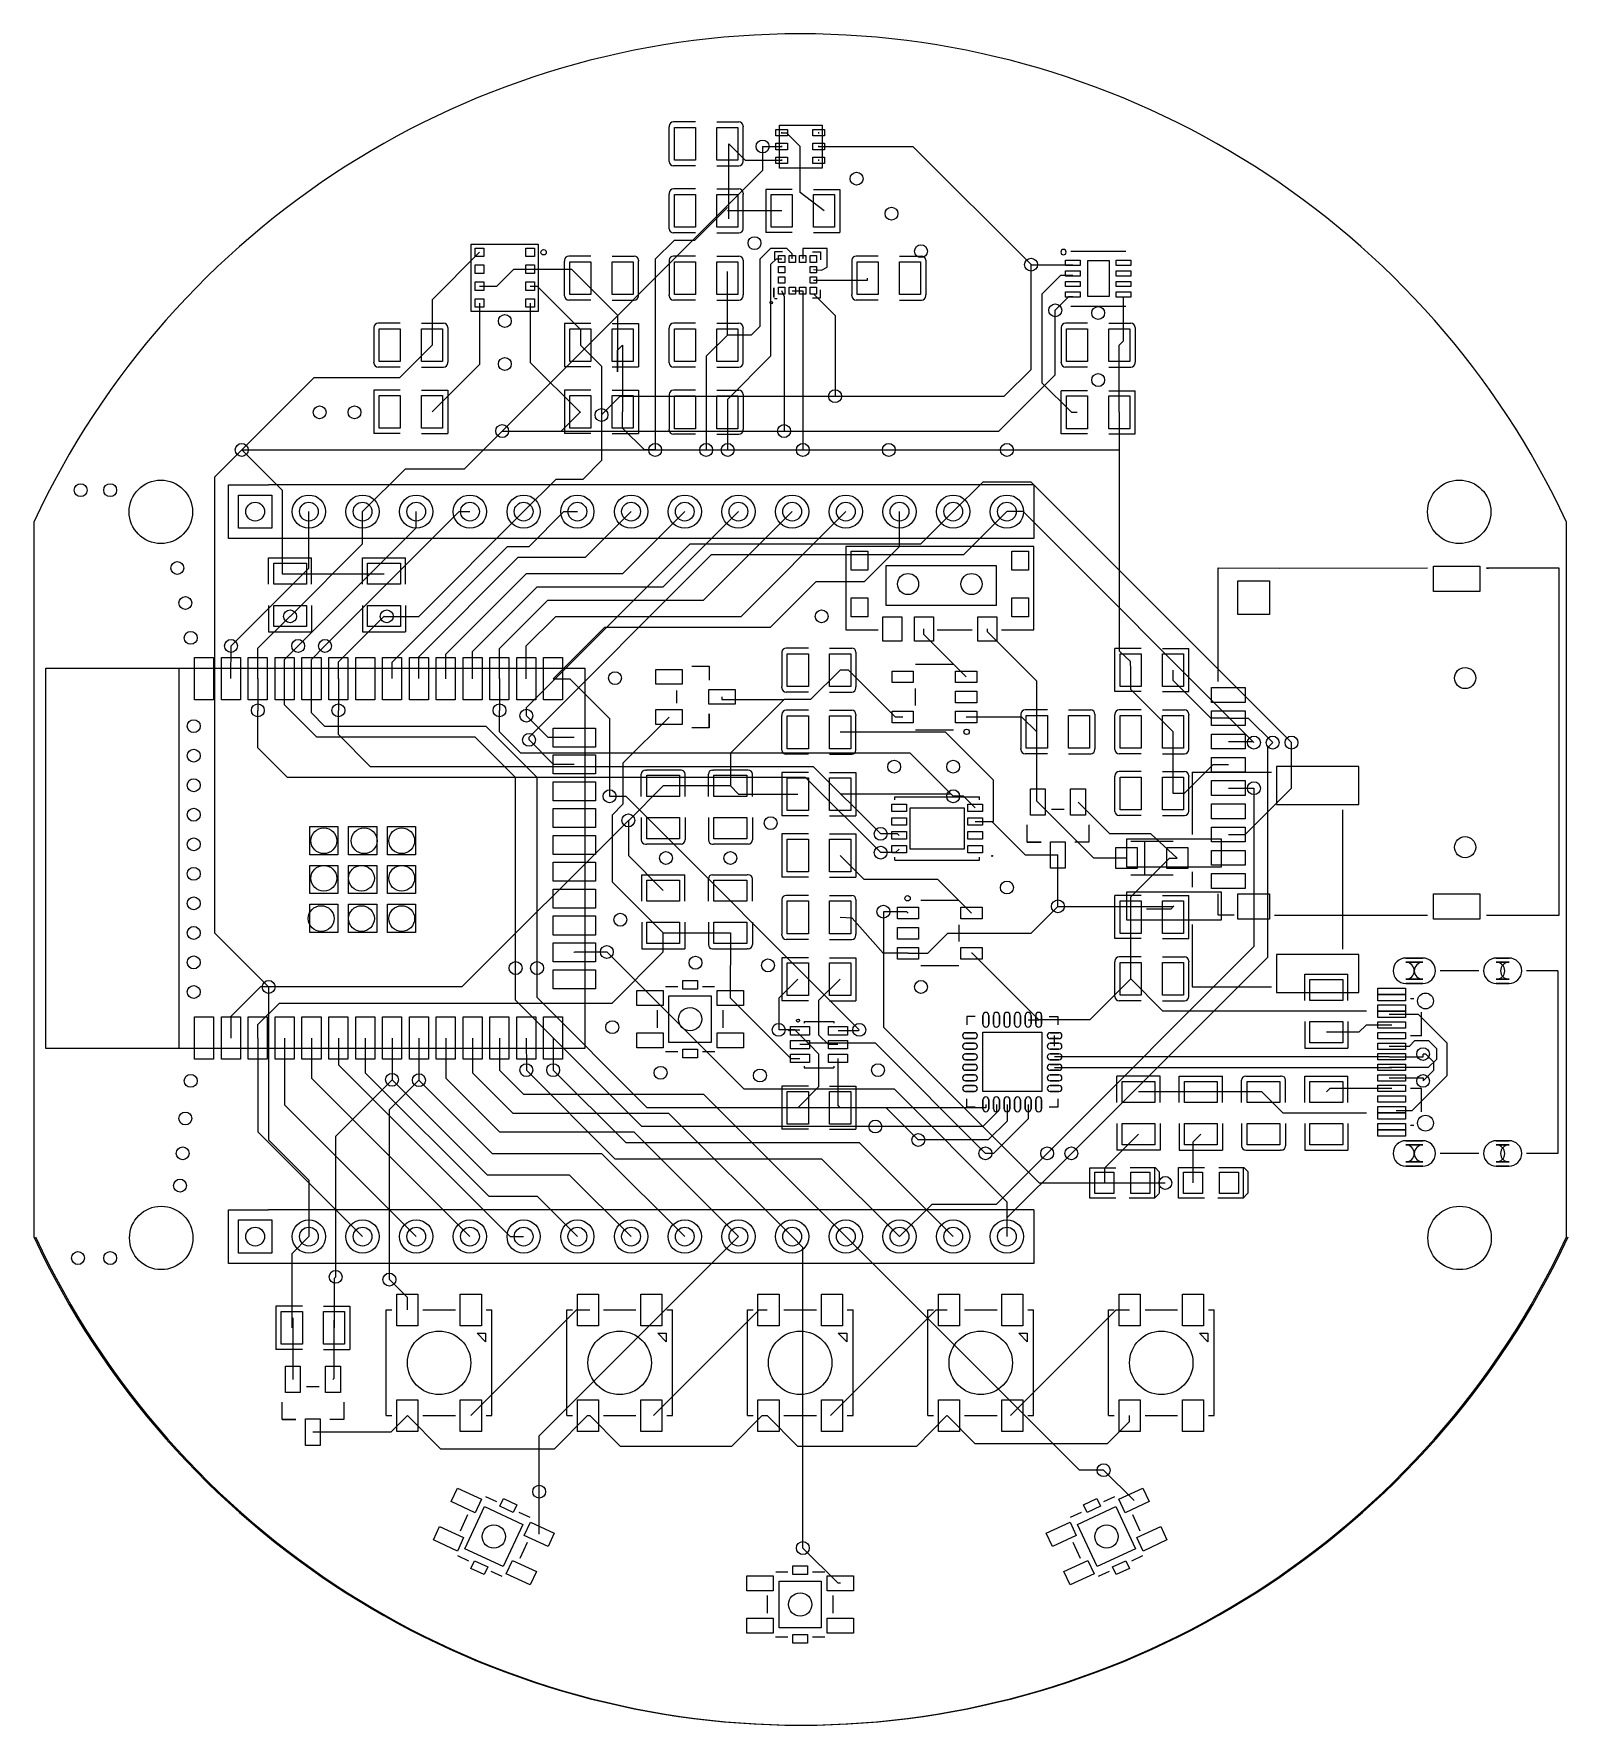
# Model space of a CAD drawing. Extents: x -1427 to 1430, y -1575 to 1575.
import ezdxf

# ---------------------------------------------------------------- set-up
doc = ezdxf.new("R2010")
doc.units = 9

msp = doc.modelspace()

# ---------------------------------------------------------------- linework, layer by layer
for points in [[(-243.9, 1403.069), (-243.9, 1401.496)], [(-243.9, 1338.503), (-243.9, 1401.496)], [(-194.686, 1410.945), (-236.024, 1410.945)], [(-155.316, 1410.945), (-113.978, 1410.945)], [(-106.103, 1403.07), (-106.103, 1401.497)], [(-106.102, 1338.503), (-106.103, 1401.497)], [(-34.45, 1390.58), (-25.58, 1390.58), (0, 1365)], [(-70, 1365), (-70, 1320), (-555, 835)], [(-133.13, 1230), (-133.131, 1370)], [(-133.131, 1370), (-102.551, 1339.42), (-34.45, 1339.42)], [(-70, 1365), (-34.5, 1365)], [(44.37, 1245), (0, 1279.37), (0, 1365)], [(34.451, 1364.99), (210.01, 1364.99), (430, 1145)], [(-243.9, 1336.931), (-243.9, 1338.503)], [(-194.686, 1329.055), (-236.024, 1329.055)], [(-155.316, 1329.055), (-113.978, 1329.055)], [(-106.102, 1337.719), (-106.102, 1338.503)], [(-106.102, 1336.931), (-106.102, 1338.503)], [(-243.9, 1278.069), (-243.9, 1276.496)], [(-243.9, 1213.503), (-243.9, 1276.496)], [(-194.686, 1285.945), (-236.024, 1285.945)], [(-155.316, 1285.945), (-113.978, 1285.945)], [(-106.103, 1278.07), (-106.103, 1276.497)], [(-106.102, 1213.503), (-106.103, 1276.497)], [(-63.899, 1285.156), (-63.898, 1204.844)], [(-14.685, 1285.156), (-63.898, 1285.156)], [(24.685, 1285.156), (73.898, 1285.156)], [(73.898, 1285.156), (73.898, 1204.844)], [(-135.63, 1251.25), (-196.88, 1190), (-235, 1190), (-270, 1155), (-270, 800)], [(-34.37, 1245), (-135.63, 1245)], [(-243.9, 1211.931), (-243.9, 1213.503)], [(-194.686, 1204.055), (-236.024, 1204.055)], [(-155.316, 1204.055), (-113.978, 1204.055)], [(-106.102, 1212.719), (-106.102, 1213.503)], [(-106.102, 1211.931), (-106.102, 1213.503)], [(-14.685, 1204.844), (-63.898, 1204.844)], [(24.685, 1204.844), (73.898, 1204.844)], [(-597.27, 1167.95), (-685.63, 1079.59), (-685.63, 995)], [(-14.8, 1155.6), (-15.1, 1165.4), (-24.7, 1175), (-55, 1175), (-75, 1155), (-75, 1030), (-91.3, 1013.7), (-135.6, 1013.7)], [(-33, 1169.064), (-48, 1169.064), (-48, 1154.064)], [(24.53, 1135.898), (40, 1135), (50, 1140), (50, 1175), (4.8, 1174.8), (4.84, 1155.588)], [(23, 1169.064), (38, 1169.064), (38, 1154.064)], [(503.823, 1169.937), (606.186, 1169.937)], [(-597.3, 1105), (-565, 1105), (-533.5, 1136.4), (-502.8, 1136.4)], [(-502.78, 1136.45), (-425.82, 1136.45), (-409.37, 1120)], [(-438.899, 1153.069), (-438.899, 1151.496)], [(-438.899, 1088.503), (-438.899, 1151.496)], [(-389.685, 1160.945), (-431.023, 1160.945)], [(-370, 865), (-335.3, 900), (380, 900), (430, 950), (430, 1145)], [(-350.315, 1160.945), (-308.977, 1160.945)], [(-301.102, 1153.07), (-301.102, 1151.497)], [(-301.101, 1088.503), (-301.102, 1151.497)], [(-243.899, 1153.069), (-243.899, 1151.497)], [(-243.899, 1152.281), (-243.899, 1151.497)], [(-243.899, 1151.497), (-243.898, 1088.503)], [(-194.685, 1160.945), (-236.023, 1160.945)], [(-155.315, 1160.945), (-113.977, 1160.945)], [(-135, 870), (-135, 894.4), (-54.4, 975), (-54.4, 1145.6), (-44.4, 1155.6), (-33.9, 1155.6)], [(-106.101, 1153.069), (-106.101, 1151.497)], [(-106.101, 1151.497), (-106.101, 1088.504)], [(96.101, 1153.069), (96.101, 1151.497)], [(96.101, 1152.281), (96.101, 1151.497)], [(96.101, 1151.497), (96.102, 1088.503)], [(145.315, 1160.945), (103.977, 1160.945)], [(184.685, 1160.945), (226.023, 1160.945)], [(233.899, 1153.069), (233.899, 1151.497)], [(233.899, 1151.497), (233.899, 1088.504)], [(430, 1145), (430.471, 1144.529), (507.759, 1144.529)], [(-502.8, 1105), (-490, 1105), (-409.4, 1024.4), (-409.4, 995)], [(-409.37, 1120), (-340, 1050.63), (-340, 945.63), (-340, 985.63), (-330.63, 995)], [(-135.63, 1013.75), (-135.63, 1132.5)], [(24.5, 1116.2), (125.6, 1116.2), (125.6, 1120)], [(507.8, 1124.8), (484.8, 1124.8), (450, 1090), (450, 925), (505, 870), (515.6, 870)], [(-597.27, 1073.46), (-597.27, 959.178), (-685.659, 870.789)], [(-502.8, 1073.5), (-502.8, 962.8), (-409.4, 869.4), (-409.4, 870.79)], [(-438.899, 1086.931), (-438.899, 1088.503)], [(-389.685, 1079.055), (-431.023, 1079.055)], [(-350.315, 1079.055), (-308.977, 1079.055)], [(-301.101, 1087.719), (-301.101, 1088.503)], [(-301.101, 1086.931), (-301.101, 1088.503)], [(-243.898, 1086.93), (-243.898, 1088.503)], [(-194.685, 1079.055), (-236.023, 1079.055)], [(-155.315, 1079.055), (-113.977, 1079.055)], [(-106.101, 1086.931), (-106.101, 1088.504)], [(-49, 1085.064), (-49, 1102.064), (-49, 1083.569)], [(-47.653, 1081.717), (-42.86, 1081.717)], [(-34.53, 1096.528), (-30, 1085.94), (-30, 835)], [(-14.8, 1096.5), (4.8, 1096.5)], [(4.8, 1096.499), (5, 1096.299), (5, 800)], [(23, 1083.064), (38, 1083.064), (38, 1098.064)], [(24.53, 1090.47), (65, 1050), (65, 900)], [(96.102, 1086.93), (96.102, 1088.503)], [(145.315, 1079.055), (103.977, 1079.055)], [(184.685, 1079.055), (226.023, 1079.055)], [(233.899, 1086.931), (233.899, 1088.504)], [(475, 1060), (500.47, 1085.47), (507.76, 1085.47)], [(594.37, 995), (602.24, 1002.87), (602.24, 1085.47)], [(-555, 835), (370, 835), (475, 940), (475, 1060)], [(503.823, 1067.574), (606.186, 1067.574)], [(-793.899, 1028.069), (-793.899, 1026.497)], [(-793.899, 1027.281), (-793.899, 1026.497)], [(-793.899, 1026.497), (-793.898, 963.503)], [(-744.685, 1035.945), (-786.023, 1035.945)], [(-705.315, 1035.945), (-663.977, 1035.945)], [(-656.101, 1028.069), (-656.101, 1026.497)], [(-656.101, 1026.497), (-656.101, 963.504)], [(-438.899, 1035.156), (-438.898, 954.844)], [(-389.685, 1035.156), (-438.898, 1035.156)], [(-350.315, 1035.156), (-301.102, 1035.156)], [(-301.102, 1035.156), (-301.102, 954.844)], [(-243.899, 1028.069), (-243.899, 1026.496)], [(-243.899, 963.503), (-243.899, 1026.496)], [(-194.685, 1035.945), (-236.023, 1035.945)], [(-135.63, 1013.75), (-175, 974.38), (-175, 800)], [(-155.315, 1035.945), (-113.977, 1035.945)], [(-106.102, 1028.07), (-106.102, 1026.497)], [(-106.101, 963.503), (-106.102, 1026.497)], [(486.101, 1028.069), (486.101, 1026.497)], [(486.101, 1027.281), (486.101, 1026.497)], [(486.101, 1026.497), (486.102, 963.503)], [(535.315, 1035.945), (493.977, 1035.945)], [(574.685, 1035.945), (616.023, 1035.945)], [(623.899, 1028.069), (623.899, 1026.497)], [(623.899, 1026.497), (623.899, 963.504)], [(-1040, 800), (-905, 935), (-745.601, 935), (-685.601, 995)], [(-409.37, 995), (-370, 955.63), (-370, 865)], [(-330.63, 995), (-330.659, 994.971), (-330.66, 870.79)], [(594.37, 870), (594.37, 995), (594.37, 995)], [(-793.898, 961.93), (-793.898, 963.503)], [(-744.685, 954.055), (-786.023, 954.055)], [(-705.315, 954.055), (-663.977, 954.055)], [(-656.101, 961.931), (-656.101, 963.504)], [(-389.685, 954.844), (-438.898, 954.844)], [(-350.315, 954.844), (-301.102, 954.844)], [(-243.899, 961.931), (-243.899, 963.503)], [(-194.685, 954.055), (-236.023, 954.055)], [(-155.315, 954.055), (-113.977, 954.055)], [(-106.101, 962.719), (-106.101, 963.503)], [(-106.101, 961.931), (-106.101, 963.503)], [(486.102, 961.93), (486.102, 963.503)], [(535.315, 954.055), (493.977, 954.055)], [(574.685, 954.055), (616.023, 954.055)], [(623.899, 961.931), (623.899, 963.504)], [(-793.929, 910.945), (-793.928, 830.633)], [(-744.715, 910.945), (-793.928, 910.945)], [(-705.345, 910.945), (-656.132, 910.945)], [(-656.132, 910.945), (-656.132, 830.633)], [(-438.929, 910.945), (-438.928, 830.633)], [(-389.715, 910.945), (-438.928, 910.945)], [(-350.345, 910.945), (-301.132, 910.945)], [(-301.132, 910.945), (-301.132, 830.633)], [(-243.899, 903.069), (-243.899, 901.497)], [(-243.899, 902.281), (-243.899, 901.497)], [(-243.899, 901.497), (-243.898, 838.503)], [(-194.685, 910.945), (-236.023, 910.945)], [(-155.315, 910.945), (-113.977, 910.945)], [(-106.101, 903.069), (-106.101, 901.497)], [(-106.101, 901.497), (-106.101, 838.504)], [(535.315, 910.156), (486.102, 910.156)], [(486.102, 829.844), (486.102, 910.156)], [(574.685, 910.156), (623.898, 910.156)], [(623.899, 829.844), (623.898, 910.156)], [(-555, 835), (-445.2, 835), (-409.4, 870.8)], [(-370, 865), (-370, 780), (-405, 745), (-455, 745), (-515, 685)], [(-270, 800), (-290, 800), (-330.7, 840.7), (-330.7, 870.8)], [(-135.63, 870), (-135.63, 800.63), (-135, 800)], [(385, 800), (594.4, 800), (594.4, 870)], [(615.6, 390), (615.1, 405.9), (594.4, 425.3), (594.4, 870)], [(-815, 685), (-735, 765), (-625, 765), (-555, 835)], [(-744.715, 830.633), (-793.928, 830.633)], [(-705.345, 830.633), (-656.132, 830.633)], [(-389.715, 830.633), (-438.928, 830.633)], [(-350.345, 830.633), (-301.132, 830.633)], [(-243.898, 836.93), (-243.898, 838.503)], [(-194.685, 829.055), (-236.023, 829.055)], [(-155.315, 829.055), (-113.977, 829.055)], [(-106.101, 836.931), (-106.101, 838.504)], [(535.315, 829.844), (486.102, 829.844)], [(574.685, 829.844), (623.898, 829.844)], [(-990, -200), (-1090, -100), (-1090, 750), (-1040, 800)], [(-1040, 800), (385, 800)], [(-1040, 800), (-965, 725), (-965, 569.4), (-950, 569.4)], [(435, 735), (435, 735), (435, 635), (-1065, 635), (-1065, 735), (-990, 735)], [(435, 735), (-990, 735)], [(915, 255), (430, 740), (340, 740), (285, 685)], [(-1427.255, 665.539), (-1427.255, -666.498)], [(-1060, 435), (-915, 580), (-915, 685)], [(-950, 490), (-815, 625), (-815, 685)], [(-935, 435), (-715, 655), (-715, 685)], [(-885, 435), (-635, 685), (-615, 685)], [(-770, 490), (-710, 490), (-515, 685)], [(-760.1, 374), (-760.1, 404.9), (-545, 620), (-505, 620), (-440, 685), (-415, 685)], [(-710.1, 374), (-710.1, 414.9), (-525, 600), (-400, 600), (-315, 685)], [(-660.12, 373.98), (-660.12, 419.88), (-510, 570), (-330, 570), (-215, 685)], [(-610.12, 373.98), (-610.12, 424.88), (-490, 545), (-255, 545), (-115, 685)], [(-560.12, 373.98), (-560.12, 429.88), (-470, 520), (-180, 520), (-15, 685)], [(-510.12, 373.98), (-510.12, 434.88), (-455, 490), (-110, 490), (85, 685)], [(-510, 305), (-510, 320), (-205, 625), (225, 625), (285, 685)], [(-505, 260), (-505, 265), (-165, 605), (305, 605), (385, 685)], [(-460.12, 373.98), (-364.1, 470), (-55, 470), (30, 555), (120, 555), (185, 620), (185, 685)], [(845, 255), (415, 685), (385, 685)], [(1427.254, -665.545), (1427.254, 665.539)], [(-990.156, 549.685), (-990.156, 598.898)], [(-990.156, 598.898), (-909.844, 598.898)], [(-909.844, 549.685), (-909.844, 598.898)], [(-815.186, 549.685), (-815.186, 598.898)], [(-815.186, 598.898), (-734.874, 598.898)], [(-734.874, 549.685), (-734.874, 598.898)], [(375.001, 465.001), (435.001, 465.001), (435.001, 620.001), (85.001, 620.001), (85.001, 465.001), (145.001, 465.001)], [(-950, 569.37), (-775, 569.37)], [(778.349, 368.58), (778.349, 580.116), (891.892, 579.801)], [(891.899, 579.781), (1168.349, 580.116)], [(1278.301, -66.42), (1413.301, -66.42), (1413.301, 579.781), (1278.301, 579.781), (1281.658, 579.801)], [(-990.156, 510.315), (-990.156, 461.102)], [(-909.844, 510.315), (-909.844, 461.102)], [(-815.186, 510.315), (-815.186, 461.102)], [(-734.874, 510.315), (-734.874, 461.102)], [(-1010.12, 373.98), (-1010.12, 430.51), (-950, 490.63)], [(-950, 490.63), (-950, 490)], [(-860.11, 373.98), (-860.11, 405.52), (-775, 490.63)], [(-775, 490.63), (-774.37, 490), (-770, 490)], [(-990.156, 461.101), (-909.844, 461.102)], [(-815.186, 461.101), (-734.874, 461.102)], [(309.05, 377.4), (230.471, 455.979), (230.471, 466.521)], [(255.001, 465.001), (320.001, 465.001)], [(440.63, 275), (440.63, 369.37), (348.601, 461.399), (348.601, 466.499)], [(-1060.1, 374), (-1060, 435)], [(-960.11, 373.98), (-960.11, 409.89), (-935, 435)], [(-910.12, 373.98), (-910.12, 409.88), (-885, 435)], [(-33.899, 423.069), (-33.899, 421.497)], [(-33.899, 422.281), (-33.899, 421.497)], [(-33.899, 421.497), (-33.898, 358.503)], [(15.315, 430.945), (-26.023, 430.945)], [(54.685, 430.945), (96.023, 430.945)], [(103.899, 423.069), (103.899, 421.497)], [(103.899, 421.497), (103.899, 358.504)], [(635.315, 430.156), (586.102, 430.156)], [(586.102, 349.844), (586.102, 430.156)], [(674.685, 430.156), (723.898, 430.156)], [(723.899, 349.844), (723.898, 430.156)], [(-201.5, 397.48), (-169.41, 397.48), (-169.41, 371.5)], [(74.37, 390), (19.37, 335), (-30, 335), (-130.03, 234.97), (-130.03, 174.37)], [(190.9, 302.6), (177.4, 302.6), (90, 390), (74.4, 390)], [(214.562, 401.025), (285.429, 401.025)], [(694.37, 275), (615.63, 353.74), (615.63, 390)], [(797.402, 300.3), (764.702, 300.3), (694.37, 370.632), (694.37, 390)], [(-1010.1, 374), (-1010, 315)], [(-530, -165), (-530, 190), (-605, 265), (-900, 265), (-960.11, 325.11), (-960.11, 373.979)], [(-490, -165), (-490, 190), (-585, 285), (-885, 285), (-910.12, 310.12), (-910.12, 373.979)], [(-860.1, 374), (-860, 315)], [(-560.1, 374), (-560, 315)], [(-460.12, 373.979), (-428.979, 373.979), (-355, 300), (-355, 155)], [(-230.43, 351.81), (-230.43, 328.19)], [(-33.898, 356.93), (-33.898, 358.503)], [(15.315, 349.055), (-26.023, 349.055)], [(54.685, 349.055), (96.023, 349.055)], [(103.899, 356.931), (103.899, 358.504)], [(214.562, 324.252), (214.562, 355.749)], [(635.315, 349.844), (586.102, 349.844)], [(674.685, 349.844), (723.898, 349.844)], [(150, 50), (10, 190), (-955, 190), (-1010, 245), (-1010, 315)], [(150, 85), (25, 210), (-800, 210), (-860, 270), (-860, 315)], [(285, 155), (205, 235), (-520, 235), (-560, 275), (-560, 315)], [(-145.8, 340), (-145.8, 335), (-30, 335)], [(15.315, 315.033), (-26.023, 315.033)], [(54.685, 315.033), (96.023, 315.033)], [(460.315, 315.945), (418.977, 315.945)], [(499.685, 315.945), (541.023, 315.945)], [(635.315, 315.945), (593.977, 315.945)], [(674.685, 315.945), (716.023, 315.945)], [(-420.7, 264.3), (-469.3, 264.3), (-510, 305)], [(-244.2, 302.6), (-330, 216.8), (-330, 140), (-350, 120), (-350, -4.4), (-255, -99.4)], [(-169.41, 308.5), (-169.41, 282.52), (-169.41, 308.5), (-169.41, 282.52), (-201.5, 282.52)], [(-33.899, 307.157), (-33.899, 305.584)], [(-33.899, 242.591), (-33.899, 305.584)], [(103.898, 307.158), (103.898, 305.585)], [(103.899, 242.591), (103.898, 305.585)], [(440.63, 275), (413.03, 302.6), (337.9, 302.6), (309.099, 302.6)], [(411.101, 308.069), (411.101, 306.497)], [(411.101, 307.281), (411.101, 306.497)], [(411.101, 306.497), (411.102, 243.503)], [(548.899, 308.069), (548.899, 306.497)], [(548.899, 306.497), (548.899, 243.504)], [(586.101, 308.069), (586.101, 306.496)], [(586.101, 243.503), (586.101, 306.496)], [(723.898, 308.07), (723.898, 306.497)], [(723.899, 243.503), (723.898, 306.497)], [(797.4, 300.3), (834.6, 300.3), (880, 255)], [(-420.701, 214.299), (-459.299, 214.299), (-505, 260)], [(325.9, 107.8), (360, 107.8), (360, 185), (270.9, 274.1), (74.4, 274.1)], [(214.562, 278.977), (285.429, 278.977)], [(442.6, 144.199), (440.63, 146.169), (440.63, 275)], [(880, 255), (870.02, 245.02), (870.02, -144.98), (505, -510)], [(694.37, 160), (694.37, 275), (694.37, 275)], [(797.378, 257.051), (842.949, 257.051), (845, 255)], [(797.378, 83.75), (828.682, 83.75), (915, 170.068), (915, 255)], [(-33.899, 241.019), (-33.899, 242.591)], [(15.315, 233.143), (-26.023, 233.143)], [(54.685, 233.143), (96.023, 233.143)], [(103.899, 241.807), (103.899, 242.591)], [(103.899, 241.019), (103.899, 242.591)], [(411.102, 241.93), (411.102, 243.503)], [(460.315, 234.055), (418.977, 234.055)], [(499.685, 234.055), (541.023, 234.055)], [(548.899, 241.931), (548.899, 243.504)], [(586.101, 241.931), (586.101, 243.503)], [(635.315, 234.055), (593.977, 234.055)], [(674.685, 234.055), (716.023, 234.055)], [(723.899, 242.719), (723.899, 243.503)], [(723.899, 241.931), (723.899, 243.503)], [(-295.975, 154.685), (-295.975, 196.023)], [(-288.1, 203.898), (-286.527, 203.898)], [(-223.533, 203.899), (-286.527, 203.898)], [(-222.749, 203.899), (-223.533, 203.899)], [(-221.961, 203.899), (-223.533, 203.899)], [(-214.085, 154.685), (-214.085, 196.023)], [(-170.975, 154.685), (-170.975, 196.023)], [(-163.1, 203.898), (-161.527, 203.898)], [(-98.533, 203.899), (-161.527, 203.898)], [(-97.749, 203.899), (-98.533, 203.899)], [(-96.961, 203.899), (-98.533, 203.899)], [(-89.085, 154.685), (-89.085, 196.023)], [(-33.899, 199.121), (-33.898, 118.809)], [(15.315, 199.121), (-33.898, 199.121)], [(54.685, 199.121), (103.898, 199.121)], [(103.898, 199.121), (103.898, 118.809)], [(586.101, 193.069), (586.101, 191.496)], [(586.101, 128.503), (586.101, 191.496)], [(635.315, 200.945), (593.977, 200.945)], [(674.685, 200.945), (716.023, 200.945)], [(797.412, 213.66), (768.662, 213.66), (715.002, 160), (694.37, 160)], [(723.898, 193.07), (723.898, 191.497)], [(723.899, 128.503), (723.898, 191.497)], [(730, 200), (730, 83.903)], [(730, 200), (877.987, 200)], [(-255, 174.399), (-319.399, 110), (-320, 110)], [(-130, 174.4), (-255, 174.4)], [(-130.03, 174.37), (-114.625, 158.965), (-4.37, 158.965)], [(285, 155), (281.035, 158.965), (74.37, 158.965)], [(845, 170), (845, -125), (460, -510)], [(797.378, 170.349), (844.651, 170.349), (845, 170)], [(-355, 155), (-325, 155), (110, -280)], [(176.295, 154.09), (333.775, 154.09)], [(176.295, 148.42), (176.295, 154.09)], [(325.865, 133.355), (304.22, 155), (285, 155)], [(333.775, 148.38), (333.775, 154.09)], [(607.8, 40), (546.8, 40), (442.6, 144.2)], [(491.809, 130.43), (468.191, 130.43)], [(702.2, 40), (653.3, 85), (576.6, 85), (517.4, 144.2)], [(586.101, 126.931), (586.101, 128.503)], [(723.899, 127.719), (723.899, 128.503)], [(723.899, 126.931), (723.899, 128.503)], [(1010, 130), (1010, -130)], [(-320, 110), (-630, -200), (-990, -200)], [(-320, 110), (-320, 44.4), (-255, -20.6)], [(-295.975, 115.315), (-295.975, 73.977)], [(-214.085, 115.315), (-214.085, 73.977)], [(-170.975, 115.315), (-170.975, 73.977)], [(-89.085, 115.315), (-89.085, 73.977)], [(15.315, 118.809), (-33.898, 118.809)], [(54.685, 118.809), (103.898, 118.809)], [(325.9, 107.8), (357.2, 107.8), (419.2, 45.8), (480, 45.8)], [(448.501, 69.41), (422.52, 69.41), (448.501, 69.41), (422.52, 69.41), (422.52, 101.5)], [(537.481, 101.5), (537.481, 69.41), (511.499, 69.41)], [(635.315, 119.055), (593.977, 119.055)], [(674.685, 119.055), (716.023, 119.055)], [(-288.099, 66.101), (-286.526, 66.101)], [(-223.533, 66.101), (-286.526, 66.101)], [(-221.961, 66.101), (-223.533, 66.101)], [(-163.099, 66.101), (-161.526, 66.101)], [(-98.533, 66.101), (-161.526, 66.101)], [(-96.961, 66.101), (-98.533, 66.101)], [(-33.899, 84.786), (-33.898, 4.474)], [(15.315, 84.786), (-33.898, 84.786)], [(54.685, 84.786), (103.898, 84.786)], [(103.898, 84.786), (103.898, 4.474)], [(184.136, 82.214), (181.35, 85), (150, 85)], [(615.63, 71.496), (694.37, 71.496)], [(641.172, 71.496), (641.172, 8.504)], [(319.1, -62.6), (256.5, 0), (119, 0), (74.4, 44.6)], [(184.135, 56.625), (177.51, 50), (150, 50)], [(176.295, 35.98), (176.295, 41.67)], [(176.295, 35.98), (333.775, 35.98)], [(333.775, 35.98), (333.775, 41.65)], [(480, -50), (480, 45.801)], [(615.63, -70), (615.63, -32.432), (688.062, 40), (702.24, 40)], [(-295.186, -40.315), (-295.186, 8.898)], [(-295.186, 8.898), (-214.874, 8.898)], [(-214.874, -40.315), (-214.874, 8.898)], [(-170.975, -40.315), (-170.975, 1.023)], [(-163.099, 8.899), (-161.527, 8.899)], [(-161.527, 8.899), (-98.534, 8.899)], [(-96.961, 8.899), (-98.534, 8.899)], [(-89.085, -40.315), (-89.085, 1.023)], [(15.315, 4.474), (-33.898, 4.474)], [(54.685, 4.474), (103.898, 4.474)], [(615.63, 8.504), (694.37, 8.504)], [(730, 14.522), (730, -14.521)], [(15.314, -29.549), (-26.024, -29.549)], [(54.684, -29.549), (96.022, -29.549)], [(635.315, -29.844), (586.102, -29.844)], [(586.102, -110.156), (586.102, -29.844)], [(674.685, -29.844), (723.898, -29.844)], [(723.899, -110.156), (723.898, -29.844)], [(808.349, -66.42), (778.349, -66.42), (778.349, -26.42)], [(-33.9, -37.425), (-33.9, -38.997)], [(-33.9, -38.213), (-33.9, -38.997)], [(-33.9, -38.997), (-33.899, -101.991)], [(103.898, -37.425), (103.898, -38.997)], [(103.898, -38.997), (103.898, -101.99)], [(155, -60), (155, -275), (445, -565), (680, -565)], [(200.95, -62.595), (198.355, -60), (155, -60)], [(200.9, -137.4), (237.6, -137.4), (275, -100), (430, -100), (480, -50)], [(295.438, -38.977), (224.572, -38.977)], [(480, -50), (695.2, -50), (696.001, -49.199)], [(696.14, -49.209), (690.349, -55), (645, -55)], [(-295.186, -79.685), (-295.186, -128.898)], [(-214.874, -79.685), (-214.874, -128.898)], [(-170.975, -79.685), (-170.975, -121.023)], [(-89.085, -79.685), (-89.085, -121.023)], [(200.9, -137.4), (154.7, -137.4), (97.1, -71.9), (74.4, -70.5)], [(295.438, -84.252), (295.438, -115.749)], [(615.63, -185), (615.63, -70)], [(730, -83.902), (730, -200), (877.987, -200)], [(883.349, -66.42), (1168.349, -66.42)], [(-1010.12, -295.31), (-1010.12, -270.12), (-970, -230), (-350, -230), (-255, -135), (-255, -99.37)], [(-255, -99.37), (-130, -99.37)], [(-130, -99.4), (-130.2, -220.6)], [(-33.899, -103.564), (-33.899, -101.991)], [(15.314, -111.439), (-26.024, -111.439)], [(54.684, -111.439), (96.022, -111.439)], [(103.898, -103.563), (103.898, -101.99)], [(635.315, -110.156), (586.102, -110.156)], [(674.685, -110.156), (723.898, -110.156)], [(-420.75, -135.669), (-420.081, -135), (-360, -135)], [(-360, -135), (-105, -390), (175, -390), (385, -600), (385, -665)], [(-295.186, -128.899), (-214.874, -128.898)], [(-163.099, -128.899), (-161.527, -128.899)], [(-162.311, -128.899), (-161.527, -128.899)], [(-161.527, -128.899), (-98.533, -128.898)], [(-96.96, -128.898), (-98.533, -128.898)], [(-33.899, -145.632), (-33.898, -225.944)], [(15.315, -145.632), (-33.898, -145.632)], [(54.685, -145.632), (103.898, -145.632)], [(103.898, -145.632), (103.898, -225.944)], [(615.63, -185), (539.37, -261.26), (444.21, -261.26), (320.35, -137.4), (319.099, -137.4)], [(586.101, -151.931), (586.101, -153.504)], [(586.101, -216.497), (586.101, -153.504)], [(635.315, -144.055), (593.977, -144.055)], [(674.685, -144.055), (716.023, -144.055)], [(723.898, -151.93), (723.898, -153.503)], [(723.899, -216.497), (723.898, -153.503)], [(140, -460), (-295, -460), (-530, -225), (-530, -165)], [(220, -485), (160, -425), (-285, -425), (-490, -220), (-490, -165)], [(-4.4, -185.8), (-40, -221.1), (-40, -280)], [(70.4, -307.5), (52.5, -307.5), (35, -290), (35, -225), (74.4, -185.6)], [(295.438, -161.025), (224.572, -161.025)], [(1054.971, -244.971), (675.601, -244.971), (615.63, -185)], [(939.814, -225.285), (939.814, -176.072)], [(939.814, -176.072), (1020.126, -176.072)], [(1020.126, -225.285), (1020.126, -176.072)], [(1263.752, -169.892), (1192.185, -169.892)], [(1410.746, -169.892), (1352.818, -169.892)], [(1410.746, -169.892), (1410.747, -510.048)], [(-990, -200), (-1005, -200), (-1060.12, -255.12), (-1060.12, -295.31)], [(-990, -200), (-990, -200), (-990, -485), (-915, -560), (-915, -665)], [(-250.652, -199.001), (-227.9, -199.001)], [(-182.1, -199.001), (-159.348, -199.001)], [(586.101, -218.069), (586.101, -216.497)], [(723.899, -217.281), (723.899, -216.497)], [(723.899, -218.069), (723.899, -216.497)], [(-266.024, -276.516), (-266.024, -243.525)], [(-143.976, -243.525), (-143.976, -276.515)], [(-130.2, -220.601), (-17.691, -333.11), (-0.43, -333.11)], [(15.315, -225.944), (-33.898, -225.944)], [(54.685, -225.944), (103.898, -225.944)], [(635.315, -225.945), (593.977, -225.945)], [(674.685, -225.945), (716.023, -225.945)], [(1109.97, -429.97), (1139.97, -429.97), (1204.97, -364.97), (1204.97, -304.97), (1151.371, -251.369), (1096.669, -251.369)], [(1142.622, -221.981), (1136.382, -221.981)], [(1156.824, -290.879), (1156.824, -247.158)], [(345, -510), (140, -305), (15, -305), (-10, -280), (-40, -280)], [(-0.43, -280.723), (-19.223, -280.723), (-20.43, -281.93), (-22.36, -280), (-40, -280)], [(7.44, -264.207), (62.558, -264.207)], [(7.44, -264.207), (7.44, -267.449)], [(62.558, -264.207), (62.558, -267.449)], [(110, -280), (108.074, -281.926), (70.43, -281.926)], [(326.101, -254.85), (310.349, -254.85), (310.349, -270.6)], [(424.532, -261.257), (444.212, -261.257)], [(463.901, -254.85), (479.651, -254.85), (479.651, -270.6)], [(939.814, -264.655), (939.814, -313.868)], [(1101.694, -271.071), (1053.862, -271.076), (1040.6, -284.34), (979.97, -284.34)], [(1020.126, -264.655), (1020.126, -313.868)], [(-1010.1, -295.3), (-1010.1, -469.9), (-815, -665)], [(-960.12, -295.32), (-960.12, -419.88), (-715, -665)], [(-910.1, -295.3), (-910.1, -369.9), (-615, -665)], [(-860.1, -295.3), (-860.1, -344.9), (-540, -665), (-515, -665)], [(-810.1, -295.3), (-810.1, -359.9), (-580, -590), (-490, -590), (-415, -665)], [(-760.1, -295.3), (-760.1, -372.985)], [(-710.1, -295.3), (-710.1, -373.699)], [(-660.1, -295.3), (-660.1, -369.9), (-560, -470), (-310, -470), (-115, -665)], [(-610.1, -295.3), (-610.1, -359.9), (-535, -435), (-245, -435), (-15, -665)], [(-560.1, -295.3), (-560.1, -354.9), (-515, -400), (-180, -400), (85, -665)], [(-510.1, -295.3), (-510, -355)], [(-460.1, -295.3), (-460, -355)], [(-4.4, -425), (35, -385.6), (35, -325), (17.5, -307.5), (-0.4, -307.5)], [(473.7, -310.5), (473.7, -290.8)], [(939.814, -313.869), (1020.126, -313.868)], [(1096.694, -310.5), (1134.496, -310.5), (1144.994, -299.999), (1169.994, -299.999), (1184.994, -314.999), (1184.994, -334.999), (1169.794, -349.799), (1096.694, -349.799)], [(1156.824, -290.879), (1136.343, -290.879)], [(-227.9, -321.049), (-250.737, -321.049)], [(-159.262, -321.049), (-182.1, -321.049)], [(74.37, -425), (70.43, -421.06), (70.43, -333.106)], [(1096.67, -330.171), (1096.659, -330.16), (473.74, -330.16)], [(1096.694, -330.199), (1159.994, -330.199), (1159.994, -324.999)], [(1159.994, -374.999), (1179.994, -354.999), (1179.994, -339.999), (1164.994, -324.999), (1159.994, -324.999)], [(-865, -740), (-865, -477.886), (-760.1, -372.986)], [(-765, -745), (-765, -635), (-765, -428.599), (-710.1, -373.699)], [(-760.1, -373), (-583.1, -550), (-430, -550), (-315, -665)], [(-710.1, -373.7), (-573.8, -510), (-370, -510), (-215, -665)], [(-510, -355), (-345, -520), (40, -520), (185, -665)], [(-460, -355), (-325, -490), (110, -490), (285, -665)], [(7.44, -347.579), (7.44, -350.821)], [(7.44, -350.821), (62.558, -350.821)], [(62.558, -347.579), (62.558, -350.821)], [(473.74, -349.84), (1101.6, -349.84), (1101.67, -349.771)], [(670.126, -366.071), (589.814, -366.072)], [(589.814, -415.285), (589.814, -366.072)], [(670.126, -415.285), (670.126, -366.072)], [(705.955, -415.285), (705.955, -366.072)], [(705.955, -366.072), (786.267, -366.072)], [(786.267, -415.285), (786.267, -366.072)], [(822.097, -415.285), (822.097, -373.947)], [(829.973, -366.071), (831.545, -366.071)], [(831.545, -366.071), (894.538, -366.071)], [(896.111, -366.071), (894.538, -366.071)], [(903.987, -415.285), (903.987, -373.947)], [(939.814, -415.285), (939.814, -366.072)], [(939.814, -366.072), (1020.126, -366.072)], [(1020.126, -415.285), (1020.126, -366.072)], [(1096.694, -369.499), (1159.994, -369.499), (1159.994, -374.999)], [(-33.899, -384.844), (-33.898, -465.156)], [(15.315, -384.844), (-33.898, -384.844)], [(54.685, -384.844), (103.898, -384.844)], [(103.898, -384.844), (103.898, -465.156)], [(326.101, -424.149), (310.349, -424.149), (310.349, -408.4)], [(479.651, -408.4), (479.651, -424.149), (463.901, -424.149)], [(859.941, -395.6), (629.97, -395.6)], [(1054.97, -434.97), (899.34, -434.97), (859.941, -395.6)], [(1101.694, -389.179), (986.391, -389.179), (979.97, -395.6)], [(1156.908, -389.182), (1136.382, -389.182)], [(1156.908, -432.751), (1156.908, -389.182)], [(345.8, -418.7), (345.8, -425), (74.4, -425)], [(365.5, -418.7), (365.5, -434.5), (340, -460), (140, -460)], [(385.2, -418.7), (385.2, -449.8), (350, -485), (220, -485)], [(424.5, -418.7), (424.5, -445.5), (360, -510), (345, -510)], [(15.315, -465.156), (-33.898, -465.156)], [(54.685, -465.156), (103.898, -465.156)], [(589.814, -454.655), (589.814, -503.868)], [(670.126, -454.655), (670.126, -503.868)], [(705.955, -454.655), (705.955, -503.868)], [(786.267, -454.655), (786.267, -503.868)], [(822.097, -454.655), (822.097, -495.993)], [(903.987, -454.655), (903.987, -495.993)], [(939.814, -454.655), (939.814, -503.868)], [(1020.126, -454.655), (1020.126, -503.868)], [(1142.646, -458.08), (1136.381, -458.08)], [(629.97, -474.34), (566.5, -537.81), (566.5, -564.97)], [(670.126, -503.868), (589.814, -503.868)], [(705.955, -503.869), (786.267, -503.868)], [(746.11, -474.34), (731.46, -488.99), (731.46, -564.93)], [(829.973, -503.869), (831.545, -503.869)], [(830.761, -503.869), (831.545, -503.869)], [(831.545, -503.869), (894.539, -503.868)], [(896.112, -503.868), (894.539, -503.868)], [(939.814, -503.869), (1020.126, -503.868)], [(460, -510), (365, -605), (245, -605), (185, -665)], [(505, -510), (385, -630), (385, -665)], [(1263.752, -510.048), (1192.185, -510.048)], [(1410.747, -510.048), (1352.818, -510.048)], [(588.159, -593.71), (539.34, -593.71), (539.34, -536.624), (588.159, -536.624)], [(614.537, -536.23), (659.812, -536.23), (659.812, -593.316), (612.568, -593.316)], [(633.43, -564.971), (633.459, -565), (680, -565)], [(659.812, -536.23), (660.994, -536.23), (668.868, -544.104), (668.868, -584.261), (667.686, -585.442), (659.812, -593.316)], [(753.116, -593.67), (704.297, -593.67), (704.297, -536.584), (753.116, -536.584)], [(779.494, -536.19), (824.769, -536.19), (824.769, -593.276), (777.525, -593.276)], [(824.769, -536.19), (825.951, -536.19), (833.825, -544.064), (833.825, -584.221), (832.643, -585.402), (824.769, -593.276)], [(435, -615), (435, -615), (435, -715), (-1065, -715), (-1065, -615), (-990, -615)], [(435, -615), (-990, -615)], [(-915, -665), (-946.87, -696.87), (-946.87, -835)], [(-486.089, -1140), (-486.089, -1036.089), (-115, -665)], [(5, -1245), (5, -685), (-15, -665)], [(565, -1100), (520, -1100), (85, -665)], [(-865, -740), (-868.13, -743.13), (-868.13, -835)], [(-731.55, -801.58), (-731.55, -778.45), (-765, -745)], [(-976.399, -794.844), (-976.398, -875.156)], [(-927.185, -794.844), (-976.398, -794.844)], [(-946.87, -815), (-944.9, -816.97), (-944.9, -930.8)], [(-887.815, -794.844), (-838.602, -794.844)], [(-838.602, -794.844), (-838.602, -875.156)], [(-770.92, -801.595), (-760.3, -801.595)], [(-770.92, -998.445), (-770.92, -801.595)], [(-702.8, -801.595), (-642.2, -801.595)], [(-613.45, -998.42), (-416.61, -801.58), (-391.55, -801.58)], [(-584.7, -801.595), (-574.07, -801.595)], [(-574.07, -998.445), (-574.07, -801.595)], [(-434.67, -801.595), (-424.05, -801.595)], [(-434.67, -998.445), (-434.67, -801.595)], [(-366.55, -801.595), (-305.95, -801.595)], [(-273.45, -998.42), (-76.61, -801.58), (-61.55, -801.58)], [(-248.45, -801.595), (-237.82, -801.595)], [(-237.82, -998.445), (-237.82, -801.595)], [(-98.42, -801.595), (-87.8, -801.595)], [(-98.42, -998.445), (-98.42, -801.595)], [(-30.3, -801.595), (30.3, -801.595)], [(56.55, -998.42), (253.39, -801.58), (273.45, -801.58)], [(87.8, -801.595), (98.43, -801.595)], [(98.43, -998.445), (98.43, -801.595)], [(237.83, -801.595), (248.45, -801.595)], [(237.83, -998.445), (237.83, -801.595)], [(305.95, -801.595), (366.55, -801.595)], [(391.55, -998.42), (588.39, -801.58), (613.45, -801.58)], [(424.05, -801.595), (434.68, -801.595)], [(434.68, -998.445), (434.68, -801.595)], [(574.08, -801.595), (584.7, -801.595)], [(574.08, -998.445), (574.08, -801.595)], [(642.2, -801.595), (702.8, -801.595)], [(760.3, -801.595), (770.93, -801.595)], [(770.93, -998.445), (770.93, -801.595)], [(-870.1, -930.8), (-868.13, -928.83), (-868.13, -835)], [(-868.13, -835), (-867.6, -834.47), (-867.6, -820.801)], [(-927.185, -875.156), (-976.398, -875.156)], [(-887.815, -875.156), (-838.602, -875.156)], [(-895.69, -944.57), (-919.31, -944.57)], [(-939, -1005.59), (-964.98, -1005.59), (-939, -1005.59), (-964.98, -1005.59), (-964.98, -973.5)], [(-850.02, -973.5), (-850.02, -1005.59), (-876, -1005.59)], [(-731.55, -998.42), (-762.33, -1029.2), (-907.5, -1029.2)], [(-770.92, -998.445), (-760.3, -998.445)], [(-731.55, -998.42), (-669.97, -1060), (-457.5, -1060), (-395.92, -998.42), (-391.55, -998.42)], [(-702.8, -998.445), (-642.2, -998.445)], [(-584.7, -998.445), (-574.07, -998.445)], [(-434.67, -998.445), (-424.05, -998.445)], [(-391.55, -998.42), (-334.97, -1055), (-127.5, -1055), (-70.92, -998.42), (-61.55, -998.42)], [(-366.55, -998.445), (-305.95, -998.445)], [(-248.45, -998.445), (-237.82, -998.445)], [(-98.42, -998.445), (-87.8, -998.445)], [(-61.6, -998.4), (-5, -1055), (217.5, -1055), (273.4, -998.4)], [(-30.3, -998.445), (30.3, -998.445)], [(87.8, -998.445), (98.43, -998.445)], [(237.83, -998.445), (248.45, -998.445)], [(273.45, -998.42), (325.03, -1050), (572.5, -1050), (613.45, -1009.05), (613.45, -998.42)], [(305.95, -998.445), (366.55, -998.445)], [(424.05, -998.445), (434.68, -998.445)], [(574.08, -998.445), (584.7, -998.445)], [(642.2, -998.445), (702.8, -998.445)], [(760.3, -998.445), (770.93, -998.445)], [(621.7, -1156.2), (565, -1100)], [(-586.13, -1148.939), (-565.51, -1158.554)], [(-486.09, -1219.42), (-486.09, -1140)], [(565.51, -1158.554), (586.13, -1148.939)], [(-632.821, -1212.695), (-618.879, -1182.795)], [(-524.001, -1177.91), (-503.381, -1187.526)], [(503.381, -1187.526), (524.001, -1177.91)], [(618.879, -1182.795), (632.821, -1212.694)], [(-617.09, -1269.167), (-637.787, -1259.516)], [(-508.266, -1234.374), (-522.208, -1264.274)], [(74.8, -1310.6), (70.6, -1310.6), (5, -1245)], [(522.208, -1264.274), (508.266, -1234.374)], [(637.788, -1259.515), (617.09, -1269.167)], [(-554.883, -1298.175), (-575.581, -1288.523)], [(-45.652, -1289.001), (-22.9, -1289.001)], [(22.9, -1289.001), (45.652, -1289.001)], [(575.581, -1288.523), (554.884, -1298.174)], [(-61.024, -1366.516), (-61.024, -1333.525)], [(61.024, -1333.525), (61.024, -1366.515)], [(-22.9, -1411.049), (-45.737, -1411.049)], [(45.738, -1411.049), (22.9, -1411.049)]]:
    msp.add_lwpolyline(points)
for points in [[(-194.686, 1339.488), (-234.056, 1339.488), (-234.056, 1400.512), (-194.686, 1400.512)], [(-115.946, 1339.488), (-155.316, 1339.488), (-155.316, 1400.512), (-115.946, 1400.512)], [(-45.28, 1396.495), (-23.62, 1396.495), (-23.62, 1384.675), (-45.28, 1384.675)], [(-38.82, 1324.815), (-38.82, 1404.815), (41.18, 1404.815), (41.18, 1324.815), (-38.82, 1324.815)], [(-33.55, 1390.585), (-35.35, 1390.585)], [(-33.55, 1390.585), (-35.35, 1390.585)], [(23.62, 1396.495), (45.27, 1396.495), (45.27, 1384.675), (23.62, 1384.675)], [(35.35, 1390.585), (33.55, 1390.585)], [(35.35, 1390.585), (33.55, 1390.585)], [(-45.28, 1370.895), (-23.62, 1370.895), (-23.62, 1359.085), (-45.28, 1359.085)], [(-33.55, 1364.985), (-35.35, 1364.985)], [(-33.55, 1364.985), (-35.35, 1364.985)], [(23.62, 1370.895), (45.27, 1370.895), (45.27, 1359.085), (23.62, 1359.085)], [(35.35, 1364.985), (33.55, 1364.985)], [(35.35, 1364.985), (33.55, 1364.985)], [(-45.28, 1345.325), (-23.62, 1345.325), (-23.62, 1333.515), (-45.28, 1333.515)], [(-33.55, 1339.415), (-35.35, 1339.415)], [(-33.55, 1339.415), (-35.35, 1339.415)], [(23.62, 1345.355), (45.27, 1345.355), (45.27, 1333.545), (23.62, 1333.545)], [(35.35, 1339.445), (33.55, 1339.445)], [(35.35, 1339.445), (33.55, 1339.445)], [(-194.686, 1214.488), (-234.056, 1214.488), (-234.056, 1275.512), (-194.686, 1275.512)], [(-115.946, 1214.488), (-155.316, 1214.488), (-155.316, 1275.512), (-115.946, 1275.512)], [(-54.055, 1275.512), (-14.685, 1275.512), (-14.685, 1214.488), (-54.055, 1214.488)], [(24.685, 1275.512), (64.055, 1275.512), (64.055, 1214.488), (24.685, 1214.488)], [(-612.782, 1182.947), (-487.782, 1182.947), (-487.782, 1057.947), (-612.782, 1057.947), (-612.782, 1182.947)], [(-605.144, 1175.821), (-589.396, 1175.821), (-589.396, 1160.073), (-605.144, 1160.073)], [(-510.656, 1175.821), (-494.908, 1175.821), (-494.908, 1160.073), (-510.656, 1160.073)], [(-605.144, 1144.325), (-589.396, 1144.325), (-589.396, 1128.577), (-605.144, 1128.577)], [(-510.656, 1144.325), (-494.908, 1144.325), (-494.908, 1128.577), (-510.656, 1128.577)], [(-389.685, 1089.488), (-429.055, 1089.488), (-429.055, 1150.512), (-389.685, 1150.512)], [(-310.945, 1089.488), (-350.315, 1089.488), (-350.315, 1150.512), (-310.945, 1150.512)], [(-234.055, 1150.512), (-194.685, 1150.512), (-194.685, 1089.488), (-234.055, 1089.488)], [(-155.315, 1150.512), (-115.945, 1150.512), (-115.945, 1089.488), (-155.315, 1089.488)], [(-40.436, 1162.084), (-28.624, 1162.084), (-28.624, 1149.092), (-40.436, 1149.092)], [(-40.436, 1129.992), (-40.436, 1141.803), (-28.624, 1141.803), (-28.624, 1129.992)], [(-20.746, 1162.084), (-8.934, 1162.084), (-8.934, 1149.092), (-20.746, 1149.092)], [(-1.066, 1162.084), (10.746, 1162.084), (10.746, 1149.092), (-1.066, 1149.092)], [(18.624, 1162.084), (30.436, 1162.084), (30.436, 1149.092), (18.624, 1149.092)], [(30.436, 1141.803), (30.436, 1129.992), (18.624, 1129.992), (18.624, 1141.803)], [(105.945, 1150.512), (145.315, 1150.512), (145.315, 1089.488), (105.945, 1089.488)], [(184.685, 1150.512), (224.055, 1150.512), (224.055, 1089.488), (184.685, 1089.488)], [(521.54, 1153.204), (521.54, 1143.362), (493.981, 1143.362), (493.981, 1153.204)], [(575.19, 1152.82), (575.19, 1085.89), (535.82, 1085.89), (535.82, 1152.82)], [(616.029, 1153.204), (616.029, 1143.362), (588.47, 1143.362), (588.47, 1153.204)], [(-605.144, 1112.829), (-589.396, 1112.829), (-589.396, 1097.081), (-605.144, 1097.081)], [(-510.656, 1112.829), (-494.908, 1112.829), (-494.908, 1097.081), (-510.656, 1097.081)], [(-40.436, 1110.312), (-40.436, 1122.123), (-28.624, 1122.123), (-28.624, 1110.312)], [(-28.624, 1090.032), (-40.436, 1090.032), (-40.436, 1103.024), (-28.624, 1103.024)], [(-8.934, 1090.032), (-20.746, 1090.032), (-20.746, 1103.024), (-8.934, 1103.024)], [(10.746, 1090.032), (-1.066, 1090.032), (-1.066, 1103.024), (10.746, 1103.024)], [(30.436, 1122.123), (30.436, 1110.312), (18.624, 1110.312), (18.624, 1122.123)], [(30.436, 1090.032), (18.624, 1090.032), (18.624, 1103.024), (30.436, 1103.024)], [(521.539, 1133.519), (521.539, 1123.677), (493.98, 1123.677), (493.98, 1133.519)], [(521.539, 1113.833), (521.539, 1103.991), (493.98, 1103.991), (493.98, 1113.833)], [(616.028, 1133.519), (616.028, 1123.677), (588.469, 1123.677), (588.469, 1133.519)], [(616.028, 1113.833), (616.028, 1103.991), (588.469, 1103.991), (588.469, 1113.833)], [(-605.144, 1081.333), (-589.396, 1081.333), (-589.396, 1065.585), (-605.144, 1065.585)], [(-510.656, 1081.333), (-494.908, 1081.333), (-494.908, 1065.585), (-510.656, 1065.585)], [(521.539, 1094.148), (521.539, 1084.306), (493.98, 1084.306), (493.98, 1094.148)], [(616.027, 1094.148), (616.027, 1084.306), (588.468, 1084.306), (588.468, 1094.148)], [(-784.055, 1025.512), (-744.685, 1025.512), (-744.685, 964.488), (-784.055, 964.488)], [(-705.315, 1025.512), (-665.945, 1025.512), (-665.945, 964.488), (-705.315, 964.488)], [(-429.055, 1025.512), (-389.685, 1025.512), (-389.685, 964.488), (-429.055, 964.488)], [(-350.315, 1025.512), (-310.945, 1025.512), (-310.945, 964.488), (-350.315, 964.488)], [(-194.685, 964.488), (-234.055, 964.488), (-234.055, 1025.512), (-194.685, 1025.512)], [(-115.945, 964.488), (-155.315, 964.488), (-155.315, 1025.512), (-115.945, 1025.512)], [(495.945, 1025.512), (535.315, 1025.512), (535.315, 964.488), (495.945, 964.488)], [(574.685, 1025.512), (614.055, 1025.512), (614.055, 964.488), (574.685, 964.488)], [(-784.085, 901.301), (-744.715, 901.301), (-744.715, 840.277), (-784.085, 840.277)], [(-705.345, 901.301), (-665.975, 901.301), (-665.975, 840.277), (-705.345, 840.277)], [(-429.085, 901.301), (-389.715, 901.301), (-389.715, 840.277), (-429.085, 840.277)], [(-350.345, 901.301), (-310.975, 901.301), (-310.975, 840.277), (-350.345, 840.277)], [(-234.055, 900.512), (-194.685, 900.512), (-194.685, 839.488), (-234.055, 839.488)], [(-155.315, 900.512), (-115.945, 900.512), (-115.945, 839.488), (-155.315, 839.488)], [(535.315, 839.488), (495.945, 839.488), (495.945, 900.512), (535.315, 900.512)], [(614.055, 839.488), (574.685, 839.488), (574.685, 900.512), (614.055, 900.512)], [(-1046, 716), (-984, 716), (-984, 654), (-1046, 654)], [(126.144, 575.749), (94.648, 575.749), (94.648, 611.183), (126.144, 611.183)], [(425.357, 575.768), (393.861, 575.768), (393.861, 611.202), (425.357, 611.202)], [(-980.512, 549.685), (-980.512, 589.055), (-919.488, 589.055), (-919.488, 549.685)], [(-805.542, 549.685), (-805.542, 589.055), (-744.518, 589.055), (-744.518, 549.685)], [(365.005, 510.005), (160.005, 510.005), (160.005, 585.005), (365.005, 585.005), (365.005, 510.005)], [(1179.295, 536.493), (1179.295, 583.737), (1265.909, 583.737), (1265.909, 536.493)], [(815.121, 493.186), (815.121, 556.178), (874.177, 556.178), (874.177, 493.186)], [(-980.512, 470.945), (-980.512, 510.315), (-919.488, 510.315), (-919.488, 470.945)], [(-805.542, 470.945), (-805.542, 510.315), (-744.518, 510.315), (-744.518, 470.945)], [(126.144, 489.154), (94.648, 489.154), (94.648, 524.588), (126.144, 524.588)], [(425.357, 489.154), (393.861, 489.154), (393.861, 524.588), (425.357, 524.588)], [(189.137, 443.879), (153.703, 443.879), (153.703, 489.155), (189.137, 489.155)], [(248.192, 443.879), (212.758, 443.879), (212.758, 489.155), (248.192, 489.155)], [(366.302, 443.879), (330.868, 443.879), (330.868, 489.155), (366.302, 489.155)], [(-1092.401, 413.347), (-1092.401, 334.607), (-1127.835, 334.607), (-1127.835, 413.347)], [(-1042.399, 413.347), (-1042.399, 334.607), (-1077.833, 334.607), (-1077.833, 413.347)], [(-992.399, 413.347), (-992.399, 334.607), (-1027.833, 334.607), (-1027.833, 413.347)], [(-942.398, 413.347), (-942.398, 334.607), (-977.832, 334.607), (-977.832, 413.347)], [(-892.399, 413.347), (-892.399, 334.607), (-927.833, 334.607), (-927.833, 413.347)], [(-842.397, 413.347), (-842.397, 334.607), (-877.831, 334.607), (-877.831, 413.347)], [(-792.397, 413.347), (-792.397, 334.607), (-827.831, 334.607), (-827.831, 413.347)], [(-742.398, 413.347), (-742.398, 334.607), (-777.832, 334.607), (-777.832, 413.347)], [(-692.399, 413.347), (-692.399, 334.607), (-727.833, 334.607), (-727.833, 413.347)], [(-642.4, 413.347), (-642.4, 334.607), (-677.834, 334.607), (-677.834, 413.347)], [(-592.401, 413.347), (-592.401, 334.607), (-627.835, 334.607), (-627.835, 413.347)], [(-542.401, 413.347), (-542.401, 334.607), (-577.835, 334.607), (-577.835, 413.347)], [(-492.401, 413.347), (-492.401, 334.607), (-527.835, 334.607), (-527.835, 413.347)], [(-442.4, 413.347), (-442.4, 334.607), (-477.834, 334.607), (-477.834, 413.347)], [(-24.055, 420.512), (15.315, 420.512), (15.315, 359.488), (-24.055, 359.488)], [(54.685, 420.512), (94.055, 420.512), (94.055, 359.488), (54.685, 359.488)], [(635.315, 359.488), (595.945, 359.488), (595.945, 420.512), (635.315, 420.512)], [(714.055, 359.488), (674.685, 359.488), (674.685, 420.512), (714.055, 420.512)], [(-1405, -315), (-1405, 393.66), (-401.06, 393.66), (-401.06, -315), (-1405, -315)], [(-1405, -315), (-1405, 393.66), (-1156.97, 393.66), (-1156.97, -315), (-1405, -315)], [(-268.806, 363.62), (-268.806, 391.18), (-219.594, 391.18), (-219.594, 363.62)], [(171.255, 366.575), (171.255, 388.228), (210.625, 388.228), (210.625, 366.575)], [(289.365, 366.575), (289.365, 388.228), (328.735, 388.228), (328.735, 366.575)], [(-170.406, 326.22), (-170.406, 353.78), (-121.194, 353.78), (-121.194, 326.22)], [(289.365, 329.173), (289.365, 350.827), (328.735, 350.827), (328.735, 329.173)], [(765.909, 329.8), (765.909, 357.36), (828.901, 357.36), (828.901, 329.8)], [(-268.806, 288.82), (-268.806, 316.38), (-219.594, 316.38), (-219.594, 288.82)], [(15.315, 243.576), (-24.055, 243.576), (-24.055, 304.6), (15.315, 304.6)], [(94.055, 243.576), (54.685, 243.576), (54.685, 304.6), (94.055, 304.6)], [(171.255, 291.772), (171.255, 313.425), (210.625, 313.425), (210.625, 291.772)], [(289.365, 291.772), (289.365, 313.425), (328.735, 313.425), (328.735, 291.772)], [(420.945, 305.512), (460.315, 305.512), (460.315, 244.488), (420.945, 244.488)], [(499.685, 305.512), (539.055, 305.512), (539.055, 244.488), (499.685, 244.488)], [(635.315, 244.488), (595.945, 244.488), (595.945, 305.512), (635.315, 305.512)], [(714.055, 244.488), (674.685, 244.488), (674.685, 305.512), (714.055, 305.512)], [(765.909, 286.493), (765.909, 314.053), (828.901, 314.053), (828.901, 286.493)], [(-381.378, 246.614), (-460.118, 246.614), (-460.118, 282.048), (-381.378, 282.048)], [(765.909, 243.186), (765.909, 270.746), (828.901, 270.746), (828.901, 243.186)], [(-381.378, 196.614), (-460.118, 196.614), (-460.118, 232.048), (-381.378, 232.048)], [(765.909, 199.879), (765.909, 227.439), (828.901, 227.439), (828.901, 199.879)], [(-224.518, 194.055), (-224.518, 154.685), (-285.542, 154.685), (-285.542, 194.055)], [(-99.518, 194.055), (-99.518, 154.685), (-160.542, 154.685), (-160.542, 194.055)], [(-24.055, 189.477), (15.315, 189.477), (15.315, 128.453), (-24.055, 128.453)], [(54.685, 189.477), (94.055, 189.477), (94.055, 128.453), (54.685, 128.453)], [(635.315, 129.488), (595.945, 129.488), (595.945, 190.512), (635.315, 190.512)], [(714.055, 129.488), (674.685, 129.488), (674.685, 190.512), (714.055, 190.512)], [(887.087, 210.63), (887.087, 139.764), (1040.63, 139.764), (1040.63, 210.63)], [(-381.378, 146.615), (-460.118, 146.615), (-460.118, 182.049), (-381.378, 182.049)], [(428.82, 168.806), (456.38, 168.806), (456.38, 119.594), (428.82, 119.594)], [(503.62, 168.806), (531.18, 168.806), (531.18, 119.594), (503.62, 119.594)], [(765.909, 156.572), (765.909, 184.132), (828.901, 184.132), (828.901, 156.572)], [(-381.378, 96.615), (-460.118, 96.615), (-460.118, 132.049), (-381.378, 132.049)], [(197.948, 126.54), (170.389, 126.54), (170.389, 140.32), (197.948, 140.32)], [(305.429, 133.618), (305.429, 56.452), (204.641, 56.452), (204.641, 133.618)], [(339.68, 126.5), (312.121, 126.5), (312.121, 140.28), (339.68, 140.28)], [(765.909, 113.265), (765.909, 140.825), (828.901, 140.825), (828.901, 113.265)], [(-860.908, 98.386), (-860.908, 46.024), (-913.27, 46.024), (-913.27, 98.386)], [(-788.662, 98.386), (-788.662, 46.024), (-841.025, 46.024), (-841.025, 98.386)], [(-716.417, 98.386), (-716.417, 46.024), (-768.78, 46.024), (-768.78, 98.386)], [(-224.518, 115.315), (-224.518, 75.945), (-285.542, 75.945), (-285.542, 115.315)], [(-99.518, 115.315), (-99.518, 75.945), (-160.542, 75.945), (-160.542, 115.315)], [(197.948, 100.95), (170.389, 100.95), (170.389, 114.73), (197.948, 114.73)], [(339.68, 100.92), (312.121, 100.92), (312.121, 114.7), (339.68, 114.7)], [(765.909, 69.957), (765.909, 97.517), (828.901, 97.517), (828.901, 69.957)], [(-381.378, 46.613), (-460.118, 46.613), (-460.118, 82.047), (-381.378, 82.047)], [(-24.055, 75.142), (15.315, 75.142), (15.315, 14.118), (-24.055, 14.118)], [(54.685, 75.142), (94.055, 75.142), (94.055, 14.118), (54.685, 14.118)], [(197.948, 75.36), (170.389, 75.36), (170.389, 89.14), (197.948, 89.14)], [(197.948, 49.77), (170.389, 49.77), (170.389, 63.55), (197.948, 63.55)], [(339.68, 75.32), (312.121, 75.32), (312.121, 89.1), (339.68, 89.1)], [(339.68, 49.75), (312.121, 49.75), (312.121, 63.53), (339.68, 63.53)], [(466.22, 70.406), (493.78, 70.406), (493.78, 21.194), (466.22, 21.194)], [(607.559, 74.803), (607.559, 23.622), (784.724, 23.622), (784.724, 74.803)], [(-381.378, -3.388), (-460.118, -3.388), (-460.118, 32.046), (-381.378, 32.046)], [(627.441, 20.315), (588.071, 20.315), (588.071, 59.685), (627.441, 59.685)], [(721.929, 20.315), (682.559, 20.315), (682.559, 59.685), (721.929, 59.685)], [(765.909, 26.65), (765.909, 54.21), (828.901, 54.21), (828.901, 26.65)], [(-860.907, 26.142), (-860.907, -26.22), (-913.269, -26.22), (-913.269, 26.142)], [(-788.663, 26.142), (-788.663, -26.22), (-841.025, -26.22), (-841.025, 26.142)], [(-716.418, 26.142), (-716.418, -26.22), (-768.779, -26.22), (-768.779, 26.142)], [(765.909, -16.657), (765.909, 10.903), (828.901, 10.903), (828.901, -16.657)], [(-381.378, -53.388), (-460.118, -53.388), (-460.118, -17.954), (-381.378, -17.954)], [(-285.542, -40.315), (-285.542, -0.945), (-224.518, -0.945), (-224.518, -40.315)], [(-160.542, -40.315), (-160.542, -0.945), (-99.518, -0.945), (-99.518, -40.315)], [(607.559, -23.621), (607.559, -74.802), (784.724, -74.802), (784.724, -23.621)], [(815.121, -73.743), (815.121, -26.499), (874.177, -26.499), (874.177, -73.743)], [(1179.295, -73.743), (1179.295, -26.499), (1265.909, -26.499), (1265.909, -73.743)], [(-860.908, -46.102), (-860.908, -98.464), (-913.27, -98.464), (-913.27, -46.102)], [(-788.663, -46.102), (-788.663, -98.464), (-841.024, -98.464), (-841.024, -46.102)], [(-716.416, -46.102), (-716.416, -98.464), (-768.779, -98.464), (-768.779, -46.102)], [(-24.056, -39.982), (15.314, -39.982), (15.314, -101.006), (-24.056, -101.006)], [(54.684, -39.982), (94.054, -39.982), (94.054, -101.006), (54.684, -101.006)], [(220.635, -51.772), (220.635, -73.425), (181.265, -73.425), (181.265, -51.772)], [(338.745, -51.772), (338.745, -73.425), (299.375, -73.425), (299.375, -51.772)], [(635.315, -100.512), (595.945, -100.512), (595.945, -39.488), (635.315, -39.488)], [(714.055, -100.512), (674.685, -100.512), (674.685, -39.488), (714.055, -39.488)], [(-381.378, -103.387), (-460.118, -103.387), (-460.118, -67.953), (-381.378, -67.953)], [(-285.542, -119.055), (-285.542, -79.685), (-224.518, -79.685), (-224.518, -119.055)], [(-160.542, -119.055), (-160.542, -79.685), (-99.518, -79.685), (-99.518, -119.055)], [(220.635, -89.173), (220.635, -110.827), (181.265, -110.827), (181.265, -89.173)], [(-381.378, -153.386), (-460.118, -153.386), (-460.118, -117.952), (-381.378, -117.952)], [(-24.055, -155.276), (15.315, -155.276), (15.315, -216.3), (-24.055, -216.3)], [(54.685, -155.276), (94.055, -155.276), (94.055, -216.3), (54.685, -216.3)], [(220.635, -126.575), (220.635, -148.228), (181.265, -148.228), (181.265, -126.575)], [(338.745, -126.575), (338.745, -148.228), (299.375, -148.228), (299.375, -126.575)], [(635.315, -215.512), (595.945, -215.512), (595.945, -154.488), (635.315, -154.488)], [(714.055, -215.512), (674.685, -215.512), (674.685, -154.488), (714.055, -154.488)], [(887.087, -139.763), (887.087, -210.629), (1040.63, -210.629), (1040.63, -139.763)], [(1127.971, -154.144), (1159.466, -154.144)], [(1159.468, -146.268), (1127.972, -146.268)], [(1296.474, -154.144), (1320.096, -154.144)], [(1320.101, -146.268), (1296.479, -146.268)], [(-381.378, -203.386), (-460.118, -203.386), (-460.118, -167.952), (-381.378, -167.952)], [(-191.2, -188.125), (-191.2, -203.925), (-218.8, -203.925), (-218.8, -188.125)], [(949.458, -225.285), (949.458, -185.915), (1010.482, -185.915), (1010.482, -225.285)], [(1127.971, -185.64), (1159.466, -185.64)], [(1296.474, -185.64), (1320.096, -185.64)], [(-255.2, -234.425), (-304.4, -234.425), (-304.4, -206.825), (-255.2, -206.825)], [(-165.63, -303.332), (-244.37, -303.332), (-244.37, -216.718), (-165.63, -216.718), (-165.63, -303.332)], [(-105.6, -234.425), (-154.8, -234.425), (-154.8, -206.825), (-105.6, -206.825)], [(1076.1, -213.985), (1076.1, -202.174), (1127.282, -202.174), (1127.282, -213.985)], [(1076.1, -225.795), (1076.1, -213.984), (1127.282, -213.984), (1127.282, -225.795)], [(1159.468, -193.512), (1127.972, -193.512)], [(1320.101, -193.512), (1296.479, -193.512)], [(1076.098, -245.475), (1076.098, -233.664), (1127.28, -233.664), (1127.28, -245.475)], [(1076.098, -257.295), (1076.098, -245.484), (1127.28, -245.484), (1127.28, -257.295)], [(-1127.835, -334.685), (-1127.835, -255.945), (-1092.401, -255.945), (-1092.401, -334.685)], [(-1077.834, -334.685), (-1077.834, -255.945), (-1042.4, -255.945), (-1042.4, -334.685)], [(-1027.833, -334.685), (-1027.833, -255.945), (-992.399, -255.945), (-992.399, -334.685)], [(-977.833, -334.685), (-977.833, -255.945), (-942.399, -255.945), (-942.399, -334.685)], [(-927.832, -334.685), (-927.832, -255.945), (-892.398, -255.945), (-892.398, -334.685)], [(-877.832, -334.685), (-877.832, -255.945), (-842.398, -255.945), (-842.398, -334.685)], [(-827.832, -334.685), (-827.832, -255.945), (-792.398, -255.945), (-792.398, -334.685)], [(-777.832, -334.685), (-777.832, -255.945), (-742.398, -255.945), (-742.398, -334.685)], [(-727.833, -334.685), (-727.833, -255.945), (-692.399, -255.945), (-692.399, -334.685)], [(-677.835, -334.685), (-677.835, -255.945), (-642.401, -255.945), (-642.401, -334.685)], [(-627.837, -334.685), (-627.837, -255.945), (-592.403, -255.945), (-592.403, -334.685)], [(-577.836, -334.685), (-577.836, -255.945), (-542.402, -255.945), (-542.402, -334.685)], [(-527.835, -334.685), (-527.835, -255.945), (-492.401, -255.945), (-492.401, -334.685)], [(-477.835, -334.685), (-477.835, -255.945), (-442.401, -255.945), (-442.401, -334.685)], [(17.286, -274.05), (17.286, -289.798), (-18.148, -289.798), (-18.148, -274.05)], [(88.146, -274.05), (88.146, -289.798), (52.712, -289.798), (52.712, -274.05)], [(340.278, -252.9925), (340.278, -269.5275)], [(351.302, -252.9925), (351.302, -269.5275)], [(359.958, -252.9925), (359.958, -269.5275)], [(370.982, -252.9925), (370.982, -269.5275)], [(379.648, -252.9925), (379.648, -269.5275)], [(390.672, -252.9925), (390.672, -269.5275)], [(399.328, -252.9925), (399.328, -269.5275)], [(410.352, -252.9925), (410.352, -269.5275)], [(419.018, -252.9925), (419.018, -269.5275)], [(430.042, -252.9925), (430.042, -269.5275)], [(438.698, -252.9925), (438.698, -269.5275)], [(449.722, -252.9925), (449.722, -269.5275)], [(949.458, -304.025), (949.458, -264.655), (1010.482, -264.655), (1010.482, -304.025)], [(1076.1, -276.975), (1076.1, -265.164), (1127.282, -265.164), (1127.282, -276.975)], [(-255.196, -313.175), (-304.409, -313.175), (-304.409, -285.616), (-255.196, -285.616)], [(-105.591, -313.175), (-154.803, -313.175), (-154.803, -285.615), (-105.591, -285.615)], [(17.286, -299.64), (17.286, -315.388), (-18.148, -315.388), (-18.148, -299.64)], [(88.146, -299.64), (88.146, -315.388), (52.712, -315.388), (52.712, -299.64)], [(307.9925, -285.278), (324.5275, -285.278)], [(307.9925, -296.302), (324.5275, -296.302)], [(307.9925, -304.958), (324.5275, -304.958)], [(450.118, -394.618), (339.882, -394.618), (339.882, -284.382), (450.118, -284.382)], [(465.4725, -285.278), (482.0075, -285.278)], [(465.4725, -296.302), (482.0075, -296.302)], [(465.4725, -304.958), (482.0075, -304.958)], [(1076.061, -296.675), (1076.061, -284.864), (1127.243, -284.864), (1127.243, -296.675)], [(1076.1, -316.345), (1076.1, -304.534), (1127.282, -304.534), (1127.282, -316.345)], [(-191.2, -316.125), (-191.2, -331.825), (-218.8, -331.825), (-218.8, -316.125)], [(17.286, -325.23), (17.286, -340.978), (-18.148, -340.978), (-18.148, -325.23)], [(88.146, -325.23), (88.146, -340.978), (52.712, -340.978), (52.712, -325.23)], [(307.9925, -315.982), (324.5275, -315.982)], [(307.9925, -324.648), (324.5275, -324.648)], [(307.9925, -335.672), (324.5275, -335.672)], [(307.9925, -344.328), (324.5275, -344.328)], [(465.4725, -315.982), (482.0075, -315.982)], [(465.4725, -324.648), (482.0075, -324.648)], [(465.4725, -335.672), (482.0075, -335.672)], [(465.4725, -344.328), (482.0075, -344.328)], [(1076.099, -336.035), (1076.099, -324.224), (1127.281, -324.224), (1127.281, -336.035)], [(1076.1, -355.715), (1076.1, -343.904), (1127.282, -343.904), (1127.282, -355.715)], [(307.9925, -355.352), (324.5275, -355.352)], [(307.9925, -364.018), (324.5275, -364.018)], [(307.9925, -375.042), (324.5275, -375.042)], [(465.4725, -355.352), (482.0075, -355.352)], [(465.4725, -364.018), (482.0075, -364.018)], [(465.4725, -375.042), (482.0075, -375.042)], [(660.482, -375.915), (660.482, -415.285), (599.458, -415.285), (599.458, -375.915)], [(715.599, -415.285), (715.599, -375.915), (776.623, -375.915), (776.623, -415.285)], [(832.53, -415.285), (832.53, -375.915), (893.554, -375.915), (893.554, -415.285)], [(949.458, -415.285), (949.458, -375.915), (1010.482, -375.915), (1010.482, -415.285)], [(1076.099, -375.405), (1076.099, -363.594), (1127.281, -363.594), (1127.281, -375.405)], [(-24.055, -394.488), (15.315, -394.488), (15.315, -455.512), (-24.055, -455.512)], [(54.685, -394.488), (94.055, -394.488), (94.055, -455.512), (54.685, -455.512)], [(307.9925, -383.698), (324.5275, -383.698)], [(307.9925, -394.722), (324.5275, -394.722)], [(465.4725, -383.698), (482.0075, -383.698)], [(465.4725, -394.722), (482.0075, -394.722)], [(1076.061, -414.775), (1076.061, -402.964), (1127.243, -402.964), (1127.243, -414.775)], [(1076.1, -395.085), (1076.1, -383.274), (1127.282, -383.274), (1127.282, -395.085)], [(340.278, -410.4725), (340.278, -427.0075)], [(351.302, -410.4725), (351.302, -427.0075)], [(359.958, -410.4725), (359.958, -427.0075)], [(370.982, -410.4725), (370.982, -427.0075)], [(379.648, -410.4725), (379.648, -427.0075)], [(390.672, -410.4725), (390.672, -427.0075)], [(399.328, -410.4725), (399.328, -427.0075)], [(410.352, -410.4725), (410.352, -427.0075)], [(419.018, -410.4725), (419.018, -427.0075)], [(430.042, -410.4725), (430.042, -427.0075)], [(438.698, -410.4725), (438.698, -427.0075)], [(449.722, -410.4725), (449.722, -427.0075)], [(1076.099, -434.455), (1076.099, -422.644), (1127.281, -422.644), (1127.281, -434.455)], [(1076.099, -446.265), (1076.099, -434.454), (1127.281, -434.454), (1127.281, -446.265)], [(660.482, -454.655), (660.482, -494.025), (599.458, -494.025), (599.458, -454.655)], [(715.599, -494.025), (715.599, -454.655), (776.623, -454.655), (776.623, -494.025)], [(832.53, -494.025), (832.53, -454.655), (893.554, -454.655), (893.554, -494.025)], [(949.458, -494.025), (949.458, -454.655), (1010.482, -454.655), (1010.482, -494.025)], [(1076.099, -465.955), (1076.099, -454.144), (1127.281, -454.144), (1127.281, -465.955)], [(1076.099, -477.765), (1076.099, -465.954), (1127.281, -465.954), (1127.281, -477.765)], [(1127.97, -494.3), (1159.467, -494.3)], [(1159.468, -486.428), (1127.972, -486.428)], [(1296.474, -494.3), (1320.096, -494.3)], [(1320.101, -486.428), (1296.479, -486.428)], [(1127.97, -525.796), (1159.467, -525.796)], [(1159.468, -533.672), (1127.972, -533.672)], [(1296.474, -525.796), (1320.096, -525.796)], [(1320.101, -533.672), (1296.479, -533.672)], [(584.217, -545.285), (584.217, -584.655), (548.787, -584.655), (548.787, -545.285)], [(651.146, -545.285), (651.146, -584.655), (615.716, -584.655), (615.716, -545.285)], [(749.174, -545.245), (749.174, -584.615), (713.744, -584.615), (713.744, -545.245)], [(816.103, -545.245), (816.103, -584.615), (780.673, -584.615), (780.673, -545.245)], [(-1046, -634), (-984, -634), (-984, -696), (-1046, -696)], [(-751.2, -831.125), (-751.2, -772.025), (-711.9, -772.025), (-711.9, -831.125)], [(-633.1, -831.125), (-633.1, -772.025), (-593.8, -772.025), (-593.8, -831.125)], [(-414.95, -831.125), (-414.95, -772.025), (-375.65, -772.025), (-375.65, -831.125)], [(-296.85, -831.125), (-296.85, -772.025), (-257.55, -772.025), (-257.55, -831.125)], [(-78.7, -831.125), (-78.7, -772.025), (-39.4, -772.025), (-39.4, -831.125)], [(39.4, -831.125), (39.4, -772.025), (78.7, -772.025), (78.7, -831.125)], [(257.55, -831.125), (257.55, -772.025), (296.85, -772.025), (296.85, -831.125)], [(375.65, -831.125), (375.65, -772.025), (414.95, -772.025), (414.95, -831.125)], [(593.8, -831.125), (593.8, -772.025), (633.1, -772.025), (633.1, -831.125)], [(711.9, -831.125), (711.9, -772.025), (751.2, -772.025), (751.2, -831.125)], [(-966.555, -804.488), (-927.185, -804.488), (-927.185, -865.512), (-966.555, -865.512)], [(-887.815, -804.488), (-848.445, -804.488), (-848.445, -865.512), (-887.815, -865.512)], [(-601.63, -844.912), (-585.88, -844.912), (-585.885, -860.66), (-601.63, -844.912)], [(-265.38, -844.912), (-249.63, -844.912), (-249.635, -860.66), (-265.38, -844.912)], [(70.87, -844.912), (86.62, -844.912), (86.615, -860.66), (70.87, -844.912)], [(407.12, -844.912), (422.87, -844.912), (422.865, -860.66), (407.12, -844.912)], [(743.37, -844.912), (759.12, -844.912), (759.115, -860.66), (743.37, -844.912)], [(-958.68, -906.194), (-931.12, -906.194), (-931.12, -955.406), (-958.68, -955.406)], [(-883.88, -906.194), (-856.32, -906.194), (-856.32, -955.406), (-883.88, -955.406)], [(-751.2, -1027.925), (-751.2, -968.925), (-711.9, -968.925), (-711.9, -1027.925)], [(-633.1, -1027.925), (-633.1, -968.925), (-593.8, -968.925), (-593.8, -1027.925)], [(-414.95, -1027.925), (-414.95, -968.925), (-375.65, -968.925), (-375.65, -1027.925)], [(-296.85, -1027.925), (-296.85, -968.925), (-257.55, -968.925), (-257.55, -1027.925)], [(-78.7, -1027.925), (-78.7, -968.925), (-39.4, -968.925), (-39.4, -1027.925)], [(39.4, -1027.925), (39.4, -968.925), (78.7, -968.925), (78.7, -1027.925)], [(257.55, -1027.925), (257.55, -968.925), (296.85, -968.925), (296.85, -1027.925)], [(375.65, -1027.925), (375.65, -968.925), (414.95, -968.925), (414.95, -1027.925)], [(593.8, -1027.925), (593.8, -968.925), (633.1, -968.925), (633.1, -1027.925)], [(711.9, -1027.925), (711.9, -968.925), (751.2, -968.925), (751.2, -1027.925)], [(-921.28, -1004.594), (-893.72, -1004.594), (-893.72, -1053.806), (-921.28, -1053.806)], [(-605.223, -1179.122), (-649.814, -1158.329), (-638.149, -1133.315), (-593.559, -1154.108)], [(649.814, -1158.329), (605.223, -1179.122), (593.559, -1154.108), (638.149, -1133.315)], [(-527.652, -1164.207), (-534.33, -1178.527), (-559.344, -1166.863), (-552.666, -1152.543)], [(552.666, -1152.543), (559.344, -1166.863), (534.33, -1178.527), (527.652, -1164.207)], [(-553.167, -1279.427), (-624.529, -1246.15), (-587.925, -1167.651), (-516.562, -1200.928), (-553.167, -1279.427)], [(-469.64, -1242.345), (-514.23, -1221.553), (-502.566, -1196.539), (-457.975, -1217.331)], [(514.23, -1221.553), (469.64, -1242.345), (457.975, -1217.331), (502.566, -1196.539)], [(624.529, -1246.15), (553.167, -1279.427), (516.562, -1200.928), (587.925, -1167.651), (624.529, -1246.15)], [(-638.501, -1250.495), (-683.103, -1229.697), (-671.456, -1204.72), (-626.854, -1225.518)], [(683.103, -1229.697), (638.502, -1250.495), (626.854, -1225.517), (671.456, -1204.719)], [(-581.747, -1280.215), (-588.383, -1294.444), (-613.397, -1282.779), (-606.761, -1268.55)], [(-502.913, -1313.721), (-547.514, -1292.923), (-535.866, -1267.945), (-491.265, -1288.743)], [(13.8, -1278.125), (13.8, -1293.925), (-13.8, -1293.925), (-13.8, -1278.125)], [(547.515, -1292.923), (502.913, -1313.721), (491.266, -1288.744), (535.868, -1267.946)], [(606.761, -1268.55), (613.397, -1282.779), (588.383, -1294.444), (581.747, -1280.215)], [(-50.2, -1324.425), (-99.4, -1324.425), (-99.4, -1296.825), (-50.2, -1296.825)], [(39.37, -1393.332), (-39.37, -1393.332), (-39.37, -1306.718), (39.37, -1306.718), (39.37, -1393.332)], [(99.4, -1324.425), (50.2, -1324.425), (50.2, -1296.825), (99.4, -1296.825)], [(-50.196, -1403.175), (-99.409, -1403.175), (-99.409, -1375.616), (-50.196, -1375.616)], [(99.409, -1403.175), (50.197, -1403.175), (50.197, -1375.615), (99.409, -1375.615)], [(13.8, -1406.125), (13.8, -1421.825), (-13.8, -1421.825), (-13.8, -1406.125)]]:
    msp.add_lwpolyline(points, close=True)
for centre, radius in [((-70, 1365), 12), ((105, 1305), 12), ((170, 1240), 12), ((-85, 1185), 12), ((-477.78, 1167.95), 5), ((225, 1170), 12), ((430, 1145), 12), ((-54, 1074.07), 2.24), ((475, 1060), 12), ((-550, 1040), 12), ((555, 1055), 12), ((-550, 960), 12), ((555, 930), 12), ((-895, 870), 12), ((-830, 870), 12), ((65, 900), 12), ((-370, 865), 12), ((-555, 835), 12), ((-30, 835), 12), ((-1040, 800), 12), ((-270, 800), 12), ((-175, 800), 12), ((-135, 800), 12), ((5, 800), 12), ((165, 800), 12), ((385, 800), 12), ((-1340, 725), 12), ((-1285, 725), 12), ((-1190.71, 684.71), 59.055), ((1227.4, 684.71), 59.055), ((-1015, 685), 17.5), ((-915, 685), 31), ((-915, 685), 17.5), ((-815, 685), 31), ((-815, 685), 17.5), ((-715, 685), 31), ((-715, 685), 17.5), ((-615, 685), 31), ((-615, 685), 17.5), ((-515, 685), 31), ((-515, 685), 17.5), ((-415, 685), 31), ((-415, 685), 17.5), ((-315, 685), 31), ((-315, 685), 17.5), ((-215, 685), 31), ((-215, 685), 17.5), ((-115, 685), 31), ((-115, 685), 17.5), ((-15, 685), 31), ((-15, 685), 17.5), ((85, 685), 31), ((85, 685), 17.5), ((185, 685), 31), ((185, 685), 17.5), ((285, 685), 31), ((285, 685), 17.5), ((385, 685), 31), ((385, 685), 17.5), ((-1160, 580), 12), ((200.94, 550.18), 19.685), ((319.05, 550.18), 19.685), ((-1145, 515), 12), ((-950, 490), 12), ((-770, 490), 12), ((40, 490), 12), ((-1135, 450), 12), ((-1060, 435), 12), ((-935, 435), 12), ((-885, 435), 12), ((-345, 375), 12), ((1238.35, 375.08), 19.685), ((-1010, 315), 12), ((-860, 315), 12), ((-560, 315), 12), ((-510, 305), 12), ((-1129.44, 285.56), 12), ((-505, 260), 12), ((309.99, 275.01), 5), ((845, 255), 12), ((880, 255), 12), ((915, 255), 12), ((-1129.44, 230.56), 12), ((175, 210), 12), ((285, 210), 12), ((-1129.44, 175.56), 12), ((-355, 155), 12), ((285, 155), 12), ((845, 170), 12), ((-1129.44, 120.56), 12), ((-887.09, 72.21), 24), ((-812.09, 72.21), 24), ((-742.09, 72.21), 24), ((-320, 110), 12), ((-55, 105), 12), ((150, 85), 12), ((-1129.44, 65.56), 12), ((1238.35, 60.12), 19.685), ((-250, 40), 12), ((-130, 40), 12), ((150, 50), 12), ((357.4, 43.85), 1), ((-1129.44, 10.56), 12), ((-887.09, 2.21), 24), ((-817.09, 2.21), 24), ((-742.09, 2.21), 24), ((200.01, -35.01), 5), ((385, -15), 12), ((-1129.44, -44.44), 12), ((-892.09, -72.79), 24), ((-817.09, -72.79), 24), ((-742.09, -72.79), 24), ((155, -60), 12), ((480, -50), 12), ((-1129.44, -99.44), 12), ((-335, -75), 12), ((-360, -135), 12), ((-1129.44, -154.44), 12), ((-530, -165), 12), ((-490, -165), 12), ((-195, -155), 12), ((-60, -160), 12), ((-990, -200), 12), ((225, -200), 12), ((-1129.44, -209.44), 12), ((1164.59, -226.19), 14.764), ((-205, -260.03), 21.65), ((-350, -275), 12), ((-40, -280), 12), ((-3.98, -262.64), 2.84), ((110, -280), 12), ((1160, -325), 11.811), ((-510, -355), 12), ((-460, -355), 12), ((145, -355), 12), ((-1135, -375), 12), ((-760.1, -372.99), 12), ((-710.1, -373.7), 12), ((-260, -360), 12), ((-75, -365), 12), ((1160, -375), 11.811), ((-1145, -445), 12), ((1164.59, -453.75), 14.764), ((140, -460), 12), ((-1150, -510), 12), ((220, -485), 12), ((345, -510), 12), ((460, -510), 12), ((505, -510), 12), ((-1155, -570), 12), ((680, -565), 12), ((-1190, -667.5), 59.055), ((1228.11, -667.5), 59.055), ((-1015, -665), 17.5), ((-915, -665), 31), ((-915, -665), 17.5), ((-815, -665), 31), ((-815, -665), 17.5), ((-715, -665), 31), ((-715, -665), 17.5), ((-615, -665), 31), ((-615, -665), 17.5), ((-515, -665), 31), ((-515, -665), 17.5), ((-415, -665), 31), ((-415, -665), 17.5), ((-315, -665), 31), ((-315, -665), 17.5), ((-215, -665), 31), ((-215, -665), 17.5), ((-115, -665), 31), ((-115, -665), 17.5), ((-15, -665), 31), ((-15, -665), 17.5), ((85, -665), 31), ((85, -665), 17.5), ((185, -665), 31), ((185, -665), 17.5), ((285, -665), 31), ((285, -665), 17.5), ((385, -665), 31), ((385, -665), 17.5), ((-1345, -705), 12), ((-1285, -705), 12), ((-865, -740), 12), ((-765, -745), 12), ((-672.5, -900.03), 59.06), ((-336.25, -900.03), 59.06), ((0, -900.03), 59.06), ((336.25, -900.03), 59.06), ((672.5, -900.03), 59.06), ((565, -1100), 12), ((-486.09, -1140), 12), ((-570.55, -1223.54), 21.65), ((570.55, -1223.54), 21.65), ((5, -1245), 12), ((0, -1350.03), 21.65)]:
    msp.add_circle(centre, radius)
for centre, radius, start, end in [((0, 0.0004), 1574.802, 24.9999411, 155.0000589), ((-236.024, 1403.069), 7.876, 90, 180), ((-113.978, 1403.07), 7.875, 360, 90), ((-35.35, 1390.585), 0, 90, 270), ((-33.55, 1390.585), 0, 270, 90), ((33.55, 1390.585), 0, 90, 270), ((35.35, 1390.585), 0, 270, 90), ((-35.35, 1364.985), 0, 90, 270), ((-33.55, 1364.985), 0, 270, 90), ((33.55, 1364.985), 0, 90, 270), ((35.35, 1364.985), 0, 270, 90), ((-236.024, 1336.931), 7.876, 180, 270), ((-113.978, 1336.931), 7.876, 270, 0), ((-35.35, 1339.415), 0, 90, 270), ((-33.55, 1339.415), 0, 270, 90), ((33.55, 1339.445), 0, 90, 270), ((35.35, 1339.445), 0, 270, 90), ((-236.024, 1278.069), 7.876, 90, 180), ((-113.978, 1278.07), 7.875, 360, 90), ((-236.024, 1211.931), 7.876, 180, 270), ((-113.978, 1211.931), 7.876, 270, 0), ((490.4493, 1168.319), 5, 0.5729673, 359.4270327), ((-431.023, 1153.069), 7.876, 90, 180), ((-308.977, 1153.07), 7.875, 360, 90), ((-236.023, 1153.069), 7.876, 90, 180), ((-113.977, 1153.069), 7.876, 360, 90), ((103.977, 1153.069), 7.876, 90, 180), ((226.023, 1153.069), 7.876, 360, 90), ((-431.023, 1086.931), 7.876, 180, 270), ((-308.977, 1086.931), 7.876, 270, 0), ((-236.023, 1086.93), 7.875, 180, 270), ((-113.977, 1086.931), 7.876, 270, 0), ((103.977, 1086.93), 7.875, 180, 270), ((226.023, 1086.931), 7.876, 270, 0), ((-786.023, 1028.069), 7.876, 90, 180), ((-663.977, 1028.069), 7.876, 360, 90), ((-236.023, 1028.069), 7.876, 90, 180), ((-113.977, 1028.07), 7.875, 360, 90), ((493.977, 1028.069), 7.876, 90, 180), ((616.023, 1028.069), 7.876, 360, 90), ((-786.023, 961.93), 7.875, 180, 270), ((-663.977, 961.931), 7.876, 270, 0), ((-236.023, 961.931), 7.876, 180, 270), ((-113.977, 961.931), 7.876, 270, 0), ((493.977, 961.93), 7.875, 180, 270), ((616.023, 961.931), 7.876, 270, 0), ((-236.023, 903.069), 7.876, 90, 180), ((-113.977, 903.069), 7.876, 360, 90), ((-236.023, 836.93), 7.875, 180, 270), ((-113.977, 836.931), 7.876, 270, 0), ((-26.023, 423.069), 7.876, 90, 180), ((96.023, 423.069), 7.876, 360, 90), ((-26.023, 356.93), 7.875, 180, 270), ((96.023, 356.931), 7.876, 270, 0), ((-26.023, 307.157), 7.876, 90, 180), ((96.023, 307.158), 7.875, 0, 90), ((418.977, 308.069), 7.876, 90, 180), ((541.023, 308.069), 7.876, 360, 90), ((593.977, 308.069), 7.876, 90, 180), ((716.023, 308.07), 7.875, 360, 90), ((-26.023, 241.019), 7.876, 180, 270), ((96.023, 241.019), 7.876, 270, 0), ((418.977, 241.93), 7.875, 180, 270), ((541.023, 241.931), 7.876, 270, 0), ((593.977, 241.931), 7.876, 180, 270), ((716.023, 241.931), 7.876, 270, 0), ((-288.1, 196.023), 7.875, 90, 180), ((-221.961, 196.023), 7.876, 0, 90), ((-163.1, 196.023), 7.875, 90, 180), ((-96.961, 196.023), 7.876, 0, 90), ((593.977, 193.069), 7.876, 90, 180), ((716.023, 193.07), 7.875, 360, 90), ((593.977, 126.931), 7.876, 180, 270), ((716.023, 126.931), 7.876, 270, 0), ((-288.099, 73.977), 7.876, 180, 270), ((-221.961, 73.977), 7.876, 270, 0), ((-163.099, 73.977), 7.876, 180, 270), ((-96.961, 73.977), 7.876, 270, 0), ((-163.099, 1.023), 7.876, 90, 180), ((-96.961, 1.023), 7.876, 0, 90), ((-26.024, -37.425), 7.876, 90, 180), ((96.022, -37.425), 7.876, 0, 90), ((-163.099, -121.023), 7.876, 180, 270), ((-96.96, -121.023), 7.875, 270, 0), ((-26.024, -103.564), 7.875, 180, 270), ((96.022, -103.563), 7.876, 270, 0), ((593.977, -151.931), 7.876, 90, 180), ((716.023, -151.93), 7.875, 360, 90), ((1127.972, -169.89), 23.622, 90, 270), ((1127.971, -169.892), 15.748, 270, 90), ((1159.466, -169.892), 15.748, 90, 270), ((1159.468, -169.89), 23.622, 270, 90), ((1296.479, -169.89), 23.622, 90, 270), ((1296.474, -169.892), 15.748, 270, 90), ((1320.096, -169.892), 15.748, 90, 270), ((1320.101, -169.89), 23.622, 270, 90), ((593.977, -218.069), 7.876, 180, 270), ((716.023, -218.069), 7.876, 270, 0), ((345.79, -252.9925), 5.512, 360, 180), ((365.47, -252.9925), 5.512, 360, 180), ((385.16, -252.9925), 5.512, 360, 180), ((404.84, -252.9925), 5.512, 360, 180), ((424.53, -252.9925), 5.512, 360, 180), ((444.21, -252.9925), 5.512, 360, 180), ((345.79, -269.5275), 5.512, 180, 360), ((365.47, -269.5275), 5.512, 180, 360), ((385.16, -269.5275), 5.512, 180, 360), ((404.84, -269.5275), 5.512, 180, 360), ((424.53, -269.5275), 5.512, 180, 360), ((444.21, -269.5275), 5.512, 180, 360), ((307.9925, -290.79), 5.512, 450, 270), ((307.9925, -310.47), 5.512, 450, 270), ((324.5275, -290.79), 5.512, 270, 450), ((324.5275, -310.47), 5.512, 270, 450), ((465.4725, -290.79), 5.512, 450, 270), ((465.4725, -310.47), 5.512, 450, 270), ((482.0075, -290.79), 5.512, 270, 450), ((482.0075, -310.47), 5.512, 270, 450), ((307.9925, -330.16), 5.512, 450, 270), ((307.9925, -349.84), 5.512, 450, 270), ((324.5275, -330.16), 5.512, 270, 450), ((324.5275, -349.84), 5.512, 270, 450), ((465.4725, -330.16), 5.512, 450, 270), ((465.4725, -349.84), 5.512, 450, 270), ((482.0075, -330.16), 5.512, 270, 450), ((482.0075, -349.84), 5.512, 270, 450), ((307.9925, -369.53), 5.512, 450, 270), ((324.5275, -369.53), 5.512, 270, 450), ((465.4725, -369.53), 5.512, 450, 270), ((482.0075, -369.53), 5.512, 270, 450), ((829.973, -373.947), 7.876, 90, 180), ((896.111, -373.947), 7.876, 0, 90), ((307.9925, -389.21), 5.512, 450, 270), ((324.5275, -389.21), 5.512, 270, 450), ((345.79, -410.4725), 5.512, 360, 180), ((365.47, -410.4725), 5.512, 360, 180), ((385.16, -410.4725), 5.512, 360, 180), ((404.84, -410.4725), 5.512, 360, 180), ((424.53, -410.4725), 5.512, 360, 180), ((444.21, -410.4725), 5.512, 360, 180), ((465.4725, -389.21), 5.512, 450, 270), ((482.0075, -389.21), 5.512, 270, 450), ((345.79, -427.0075), 5.512, 180, 360), ((365.47, -427.0075), 5.512, 180, 360), ((385.16, -427.0075), 5.512, 180, 360), ((404.84, -427.0075), 5.512, 180, 360), ((424.53, -427.0075), 5.512, 180, 360), ((444.21, -427.0075), 5.512, 180, 360), ((829.973, -495.993), 7.876, 180, 270), ((896.112, -495.993), 7.875, 270, 0), ((1127.972, -510.05), 23.622, 90, 270), ((1127.97, -510.048), 15.748, 270, 90), ((1159.467, -510.048), 15.748, 90, 270), ((1159.468, -510.05), 23.622, 270, 90), ((1296.479, -510.05), 23.622, 90, 270), ((1296.474, -510.048), 15.748, 270, 90), ((1320.096, -510.048), 15.748, 90, 270), ((1320.101, -510.05), 23.622, 270, 90), ((0.005, -0.004), 1574.803, 205.0000191, 334.9999809), ((3.035, -0.004), 1574.803, 205.0000191, 334.9999809)]:
    msp.add_arc(centre, radius, start, end)

doc.saveas('drawing.dxf')
